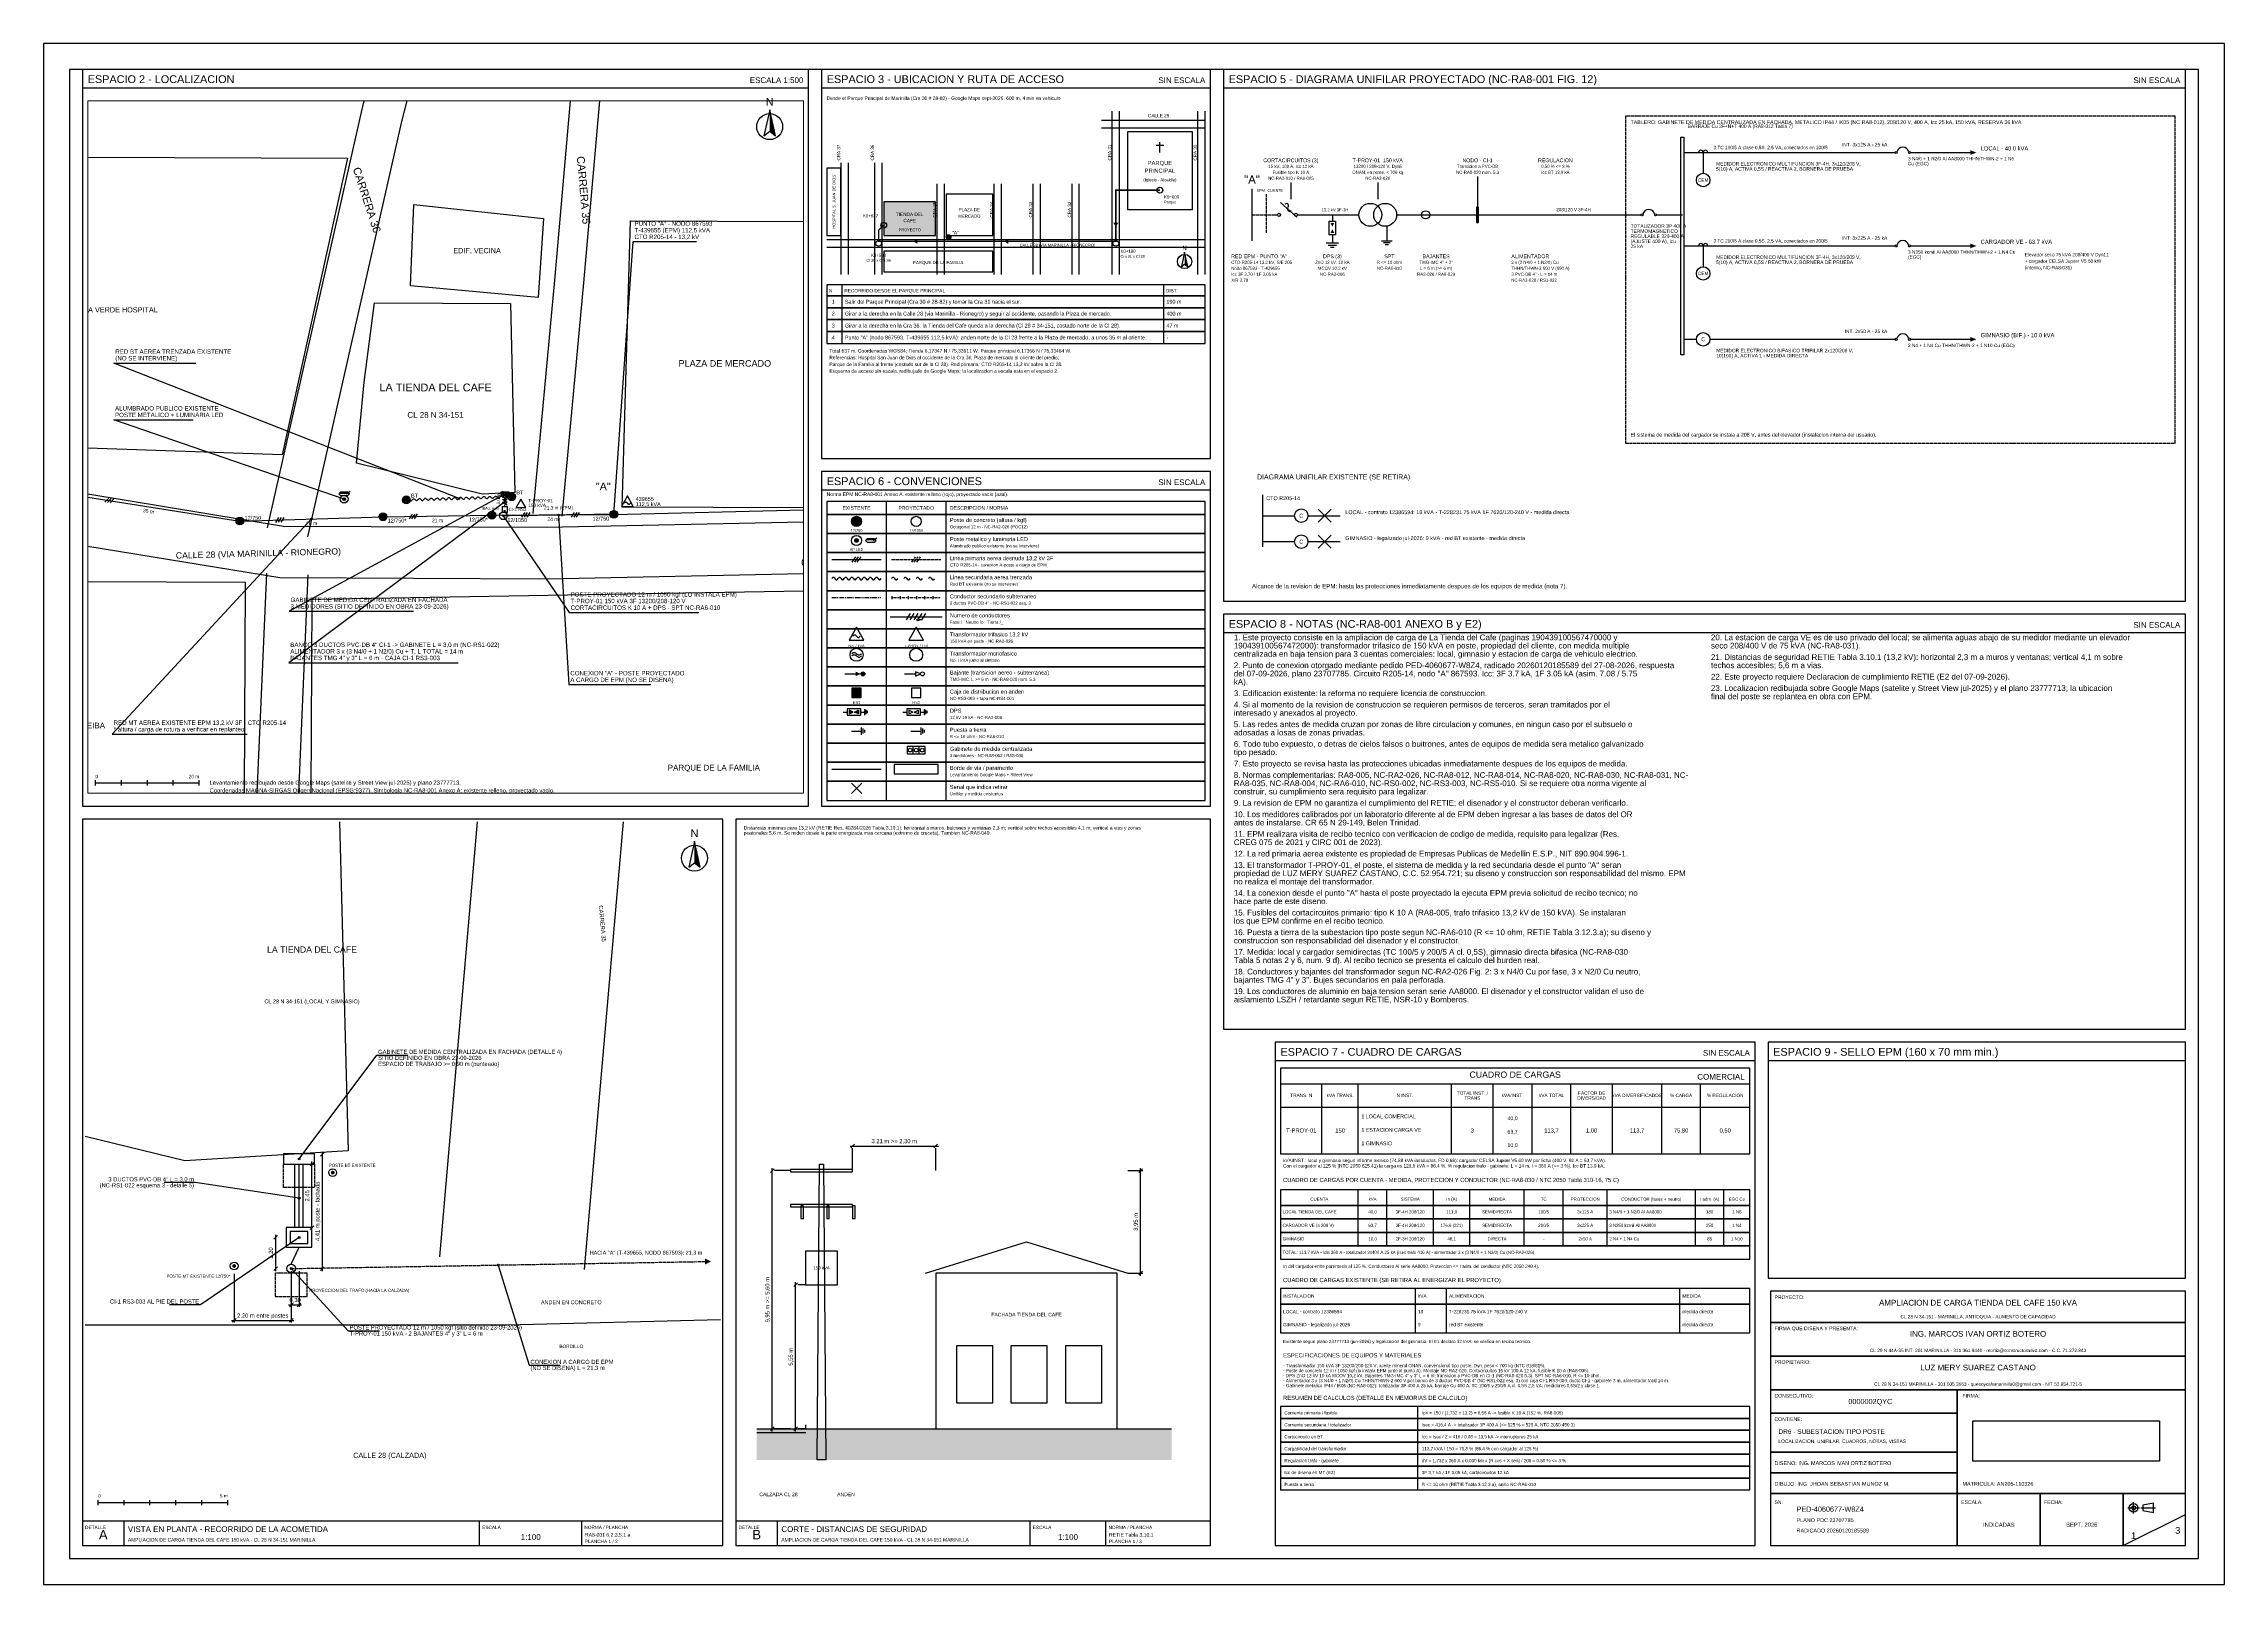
# Paper-space layout 'PLANCHA 1' of a CAD drawing. Header units: metres, sheet in millimetres. Extents: x 0 to 841, y 0 to 594.
# The model-space entities are those that its viewports show. They can reach past a viewport. Long polylines and large blocks are cut down to what shows.
import ezdxf
from ezdxf.enums import TextEntityAlignment as Align

# ---------------------------------------------------------------- set-up
doc = ezdxf.new("R2010")
doc.units = ezdxf.units.M
doc.linetypes.add('DASHED', pattern=[1.524, 1.27, -0.254])
for name, color, linetype in [('AP_EXIST', 1, 'CONTINUOUS'), ('BT_EXIST', 1, 'CONTINUOUS'), ('BT_PROY', 5, 'CONTINUOUS'), ('CAJAS', 5, 'CONTINUOUS'), ('COTAS', 7, 'CONTINUOUS'), ('DET_CONTORNO', 7, 'CONTINUOUS'), ('DET_FINO', 7, 'CONTINUOUS'), ('DET_HATCH', 8, 'CONTINUOUS'), ('DET_OCULTO', 8, 'DASHED'), ('ELEC_TXT', 7, 'CONTINUOUS'), ('MARCO', 7, 'CONTINUOUS'), ('MEDIDA', 5, 'CONTINUOUS'), ('MT_EPM', 5, 'DASHED'), ('MT_EXIST', 1, 'CONTINUOUS'), ('POSTE_EXIST', 1, 'CONTINUOUS'), ('POSTE_PROY', 5, 'CONTINUOUS'), ('RETIRO', 1, 'CONTINUOUS'), ('RUTA', 5, 'CONTINUOUS'), ('TABLAS', 7, 'CONTINUOUS'), ('TEXTO', 7, 'CONTINUOUS'), ('TITULOS', 5, 'CONTINUOUS'), ('TRAFO_EXIST', 1, 'CONTINUOUS'), ('TRAFO_PROY', 5, 'CONTINUOUS'), ('UNI_BT', 5, 'CONTINUOUS'), ('UNI_MT', 1, 'CONTINUOUS'), ('UNIFILAR', 7, 'CONTINUOUS'), ('URB_PARAMENTO', 8, 'CONTINUOUS'), ('URB_TXT', 8, 'CONTINUOUS'), ('URB_VERDE', 3, 'CONTINUOUS'), ('URB_VIAS', 8, 'CONTINUOUS')]:
    doc.layers.add(name, color=color, linetype=linetype)
doc.styles.add('ARIAL', font='arial.ttf')
picture_1 = doc.add_image_def('image1.png', size_in_pixel=(2301, 497))

# ---------------------------------------------------------------- blocks, each defined once
blk = doc.blocks.new('NORTE')
blk.add_hatch(color=0).paths.add_polyline_path([(0, 6.5), (0, -1.8), (2.2, -3.5)])
blk.add_lwpolyline([(0, 6.5), (-2.2, -3.5), (0, -1.8), (2.2, -3.5)], close=True)
blk.add_circle((0, 0), 5)
at = {"style": 'ARIAL'}
blk.add_text('N', height=3, dxfattribs=at).set_placement((0, 7.2), align=Align.BOTTOM_CENTER)
blk = doc.blocks.new('POSTE_EXIST')
h = blk.add_hatch(color=0)
edge = h.paths.add_edge_path()
edge.add_arc((0, 0), 1.5, 0, 360)
blk.add_circle((0, 0), 1.5)
blk = doc.blocks.new('POSTE_PROY')
blk.add_circle((0, 0), 1.5)
blk = doc.blocks.new('POSTE_MET_EXIST')
h = blk.add_hatch(color=0)
edge = h.paths.add_edge_path()
edge.add_arc((0, 0), 0.55, 0, 360)
for radius in [1.5, 0.55]:
    blk.add_circle((0, 0), radius)
blk = doc.blocks.new('LUM_LED_EXIST')
blk.add_hatch(color=0).paths.add_polyline_path([(-2, 0), (-1.3, 0.8), (1.3, 0.8), (2, 0)])
blk.add_line((0.9, 0), (2.3, 1))
blk.add_lwpolyline([(-2, 0), (-1.3, 0.8), (1.3, 0.8), (2, 0), (1.3, -0.8), (-1.3, -0.8)], close=True)
blk = doc.blocks.new('TICK_F')
blk.add_line((-0.6, -0.9), (0.6, 0.9))
blk = doc.blocks.new('TICK_N')
blk.add_line((-0.45, -0.68), (0.6, 0.9))
blk.add_circle((-0.62, -0.93), 0.3)
blk = doc.blocks.new('TICK_T')
for q in [(0.6, 0.9), (-1.6, -0.9)]:
    blk.add_line((-0.6, -0.9), q)
blk = doc.blocks.new('TRAFO3_EXIST')
blk.add_lwpolyline([(-2.3, -1.7), (2.3, -1.7), (0, 2.3)], close=True)
blk.add_lwpolyline([(-1.15, -0.45), (-1.05, -0.33), (-0.96, -0.23), (-0.86, -0.13), (-0.77, -0.06), (-0.67, -0.02), (-0.57, 0), (-0.48, -0.02), (-0.38, -0.06), (-0.29, -0.13), (-0.19, -0.23), (-0.1, -0.33), (0, -0.45), (0.1, -0.57), (0.19, -0.68), (0.29, -0.77), (0.38, -0.84), (0.48, -0.88), (0.57, -0.9), (0.67, -0.88), (0.77, -0.84), (0.86, -0.77), (0.96, -0.68), (1.05, -0.57), (1.15, -0.45)])
blk = doc.blocks.new('TRAFO3_PROY')
blk.add_lwpolyline([(-2.3, -1.7), (2.3, -1.7), (0, 2.3)], close=True)
blk = doc.blocks.new('TRAFO1_EXIST')
for points in [[(-1.5, 0.35), (-1.38, 0.45), (-1.25, 0.55), (-1.12, 0.63), (-1, 0.7), (-0.88, 0.74), (-0.75, 0.75), (-0.62, 0.74), (-0.5, 0.7), (-0.38, 0.63), (-0.25, 0.55), (-0.12, 0.45), (0, 0.35), (0.12, 0.25), (0.25, 0.15), (0.38, 0.07), (0.5, 0), (0.62, -0.04), (0.75, -0.05), (0.88, -0.04), (1, 0), (1.12, 0.07), (1.25, 0.15), (1.38, 0.25), (1.5, 0.35)], [(-1.5, -0.35), (-1.38, -0.25), (-1.25, -0.15), (-1.12, -0.07), (-1, 0), (-0.88, 0.04), (-0.75, 0.05), (-0.62, 0.04), (-0.5, 0), (-0.38, -0.07), (-0.25, -0.15), (-0.12, -0.25), (0, -0.35), (0.12, -0.45), (0.25, -0.55), (0.38, -0.63), (0.5, -0.7), (0.62, -0.74), (0.75, -0.75), (0.88, -0.74), (1, -0.7), (1.12, -0.63), (1.25, -0.55), (1.38, -0.45), (1.5, -0.35)]]:
    blk.add_lwpolyline(points)
blk.add_circle((0, 0), 2)
blk = doc.blocks.new('TRAFO1_PROY')
blk.add_circle((0, 0), 2)
blk = doc.blocks.new('BAJANTE_EXIST')
blk.add_hatch(color=0).paths.add_polyline_path([(3, 0.6), (3, -0.6), (4.4, 0)])
h = blk.add_hatch(color=0)
edge = h.paths.add_edge_path()
edge.add_arc((4.95, 0), 0.55, 0, 360)
blk.add_line((0, 0), (3, 0))
blk.add_circle((4.95, 0), 0.55)
blk = doc.blocks.new('BAJANTE_PROY')
blk.add_line((0, 0), (3, 0))
blk.add_lwpolyline([(3, 0.6), (3, -0.6), (4.4, 0)], close=True)
blk.add_circle((4.95, 0), 0.55)
blk = doc.blocks.new('CAJA_EXIST')
blk.add_hatch(color=0).paths.add_polyline_path([(-1.5, -1.5), (1.5, -1.5), (1.5, 1.5), (-1.5, 1.5)])
blk.add_lwpolyline([(-1.5, -1.5), (1.5, -1.5), (1.5, 1.5), (-1.5, 1.5)], close=True)
blk = doc.blocks.new('CAJA_PROY')
blk.add_lwpolyline([(-1.5, -1.5), (1.5, -1.5), (1.5, 1.5), (-1.5, 1.5)], close=True)
blk = doc.blocks.new('DPS_EXIST')
for points in [[(-1.7, 0.7), (-1.7, -0.7), (-0.25, 0)], [(1.7, 0.7), (1.7, -0.7), (0.25, 0)]]:
    blk.add_hatch(color=0).paths.add_polyline_path(points)
for p, q in [((-4, 0), (-2.5, 0)), ((2.5, 0), (4, 0)), ((4, -1.1), (4, 1.1)), ((4.5, -0.75), (4.5, 0.75)), ((5, -0.4), (5, 0.4))]:
    blk.add_line(p, q)
for points in [[(-2.5, -1.2), (2.5, -1.2), (2.5, 1.2), (-2.5, 1.2)], [(-1.7, 0.7), (-1.7, -0.7), (-0.25, 0)], [(1.7, 0.7), (1.7, -0.7), (0.25, 0)]]:
    blk.add_lwpolyline(points, close=True)
blk = doc.blocks.new('DPS_PROY')
for p, q in [((-4, 0), (-2.5, 0)), ((2.5, 0), (4, 0)), ((4, -1.1), (4, 1.1)), ((4.5, -0.75), (4.5, 0.75)), ((5, -0.4), (5, 0.4))]:
    blk.add_line(p, q)
for points in [[(-2.5, -1.2), (2.5, -1.2), (2.5, 1.2), (-2.5, 1.2)], [(-1.7, 0.7), (-1.7, -0.7), (-0.25, 0)], [(1.7, 0.7), (1.7, -0.7), (0.25, 0)]]:
    blk.add_lwpolyline(points, close=True)
blk = doc.blocks.new('SPT')
for p, q in [((0, 0), (3, 0)), ((3, -1.1), (3, 1.1)), ((3.5, -0.75), (3.5, 0.75)), ((4, -0.4), (4, 0.4))]:
    blk.add_line(p, q)
blk = doc.blocks.new('GABINETE')
for p, q in [((-0.9, -1.1), (-0.9, 1.1)), ((0.9, -1.1), (0.9, 1.1))]:
    blk.add_line(p, q)
blk.add_lwpolyline([(-2.7, -1.1), (2.7, -1.1), (2.7, 1.1), (-2.7, 1.1)], close=True)
for centre in [(-1.8, 0), (0, 0), (1.8, 0)]:
    blk.add_circle(centre, 0.55)
blk = doc.blocks.new('RETIRO')
for p, q in [((-2.5, -2.5), (2.5, 2.5)), ((-2.5, 2.5), (2.5, -2.5))]:
    blk.add_line(p, q)
blk = doc.blocks.new('CORTACIRCUITO')
for p, q in [((0, 0), (1.2, 0)), ((6.2, -0.6), (2, 3.2)), ((6.4, 0), (8.6, 0)), ((8.6, 0), (10, 0))]:
    blk.add_line(p, q)
for centre in [(1.6, 0), (6, 0)]:
    blk.add_circle(centre, 0.4)
for centre, start, end in [((3.55, 2.35), -40, 140), ((4.35, 1.45), 140, 320)]:
    blk.add_arc(centre, 0.55, start, end)
blk = doc.blocks.new('DPS')
for points in [[(-0.6, -2.6), (0.6, -2.6), (0, -3.8)], [(-0.6, -5.8), (0.6, -5.8), (0, -4.6)]]:
    blk.add_hatch(color=0).paths.add_polyline_path(points)
for p, q in [((0, 0), (0, -2)), ((0, -6.4), (0, -9)), ((-2, -9), (2, -9)), ((-1.3, -9.7), (1.3, -9.7)), ((-0.6, -10.4), (0.6, -10.4))]:
    blk.add_line(p, q)
blk.add_lwpolyline([(-1, -2), (1, -2), (1, -6.4), (-1, -6.4)], close=True)
blk = doc.blocks.new('TRAFO_UNI')
for centre in [(-2.2, 0), (2.2, 0)]:
    blk.add_circle(centre, 3.4)
blk = doc.blocks.new('TIERRA')
for p, q in [((0, 0), (0, -2)), ((-2, -2), (2, -2)), ((-1.3, -2.7), (1.3, -2.7)), ((-0.6, -3.4), (0.6, -3.4))]:
    blk.add_line(p, q)
blk = doc.blocks.new('BAJ_UNI')
blk.add_circle((0, 0), 1.2)
blk = doc.blocks.new('NODO')
blk.add_hatch(color=0).paths.add_polyline_path([(-0.3, -2.5), (0.3, -2.5), (0.3, 2.5), (-0.3, 2.5)])
blk.add_lwpolyline([(-0.3, -2.5), (0.3, -2.5), (0.3, 2.5), (-0.3, 2.5)], close=True)
blk = doc.blocks.new('INTERRUPTOR')
for p, q in [((0, 0), (2, 0)), ((8, 0), (10, 0))]:
    blk.add_line(p, q)
for centre in [(2.4, 0), (7.6, 0)]:
    blk.add_circle(centre, 0.4)
blk.add_arc((5, -0.2), 2.3, 15, 165)
blk = doc.blocks.new('TC')
blk.add_line((-3, 0), (3, 0))
for centre in [(-0.9, 0), (0.9, 0)]:
    blk.add_arc(centre, 0.9, 0, 180)
blk = doc.blocks.new('CEM')
blk.add_circle((0, 0), 2.6)
at = {"style": 'ARIAL'}
blk.add_text('CEM', height=1.3, dxfattribs=at).set_placement((0, 0), align=Align.MIDDLE_CENTER)
blk = doc.blocks.new('CARGA')
blk.add_hatch(color=0).paths.add_polyline_path([(3, 0.9), (5.4, 0), (3, -0.9)])
blk.add_line((0, 0), (3, 0))
blk = doc.blocks.new('MED_C')
blk.add_circle((0, 0), 2.6)
at = {"style": 'ARIAL'}
blk.add_text('C', height=1.5, dxfattribs=at).set_placement((0, 0), align=Align.MIDDLE_CENTER)
blk = doc.blocks.new('PROYECCION3')
for p, q in [((-3.2, 0), (3.2, 0)), ((0, -3.2), (0, 3.2)), ((4, 0), (12, 0))]:
    blk.add_line(p, q)
blk.add_lwpolyline([(5, -1.4), (11, -2.6), (11, 2.6), (5, 1.4)], close=True)
for radius in [2.4, 1.1]:
    blk.add_circle((0, 0), radius)

msp = doc.modelspace()

# ---------------------------------------------------------------- linework, layer by layer
at = {"layer": 'BT_EXIST'}
for points in [[(4741246.35, 2240694.77), (4741246.46, 2240694.89), (4741246.57, 2240694.96), (4741246.69, 2240694.97), (4741246.8, 2240694.9), (4741246.92, 2240694.78), (4741247.03, 2240694.67), (4741247.15, 2240694.6), (4741247.26, 2240694.6), (4741247.37, 2240694.68), (4741247.48, 2240694.8)], [(4741247.48, 2240694.8), (4741247.59, 2240694.92), (4741247.7, 2240695), (4741247.81, 2240695), (4741247.93, 2240694.93), (4741248.05, 2240694.82), (4741248.16, 2240694.7), (4741248.28, 2240694.64), (4741248.39, 2240694.64), (4741248.5, 2240694.71), (4741248.61, 2240694.84)], [(4741248.61, 2240694.84), (4741248.72, 2240694.96), (4741248.83, 2240695.03), (4741248.94, 2240695.04), (4741249.06, 2240694.97), (4741249.17, 2240694.85), (4741249.29, 2240694.74), (4741249.41, 2240694.67), (4741249.52, 2240694.67), (4741249.63, 2240694.75), (4741249.74, 2240694.87)], [(4741249.74, 2240694.87), (4741249.85, 2240694.99), (4741249.96, 2240695.07), (4741250.07, 2240695.07), (4741250.19, 2240695), (4741250.3, 2240694.89), (4741250.42, 2240694.77), (4741250.53, 2240694.7), (4741250.65, 2240694.71), (4741250.76, 2240694.78), (4741250.87, 2240694.9)], [(4741250.87, 2240694.9), (4741250.98, 2240695.02), (4741251.09, 2240695.1), (4741251.2, 2240695.1), (4741251.31, 2240695.03), (4741251.43, 2240694.92), (4741251.55, 2240694.81), (4741251.66, 2240694.74), (4741251.77, 2240694.74), (4741251.88, 2240694.82), (4741251.99, 2240694.94)], [(4741251.99, 2240694.94), (4741252.1, 2240695.06), (4741252.21, 2240695.13), (4741252.33, 2240695.14), (4741252.44, 2240695.07), (4741252.56, 2240694.95), (4741252.67, 2240694.84), (4741252.79, 2240694.77), (4741252.9, 2240694.77), (4741253.01, 2240694.85), (4741253.12, 2240694.97)], [(4741253.12, 2240694.97), (4741253.23, 2240695.09), (4741253.34, 2240695.17), (4741253.46, 2240695.17), (4741253.57, 2240695.1), (4741253.69, 2240694.99), (4741253.8, 2240694.87), (4741253.92, 2240694.8), (4741254.03, 2240694.81), (4741254.14, 2240694.88), (4741254.25, 2240695)], [(4741254.25, 2240695), (4741254.36, 2240695.12), (4741254.47, 2240695.2), (4741254.58, 2240695.2), (4741254.7, 2240695.13), (4741254.81, 2240695.02), (4741254.93, 2240694.91), (4741255.05, 2240694.84), (4741255.16, 2240694.84), (4741255.27, 2240694.92), (4741255.38, 2240695.04)], [(4741255.38, 2240695.04), (4741255.49, 2240695.16), (4741255.6, 2240695.23), (4741255.71, 2240695.24), (4741255.83, 2240695.17), (4741255.94, 2240695.05), (4741256.06, 2240694.94), (4741256.17, 2240694.87), (4741256.29, 2240694.87), (4741256.4, 2240694.95), (4741256.51, 2240695.07)], [(4741256.51, 2240695.07), (4741256.62, 2240695.19), (4741256.73, 2240695.27), (4741256.84, 2240695.27), (4741256.95, 2240695.2), (4741257.07, 2240695.09), (4741257.19, 2240694.97), (4741257.3, 2240694.9), (4741257.41, 2240694.91), (4741257.53, 2240694.98), (4741257.63, 2240695.1)], [(4741257.63, 2240695.1), (4741257.74, 2240695.23), (4741257.85, 2240695.3), (4741257.97, 2240695.3), (4741258.08, 2240695.24), (4741258.2, 2240695.12), (4741258.31, 2240695.01), (4741258.43, 2240694.94), (4741258.54, 2240694.94), (4741258.65, 2240695.02), (4741258.76, 2240695.14)], [(4741258.76, 2240695.14), (4741258.87, 2240695.26), (4741258.98, 2240695.34), (4741259.1, 2240695.34), (4741259.21, 2240695.27), (4741259.33, 2240695.16), (4741259.44, 2240695.04), (4741259.56, 2240694.97), (4741259.67, 2240694.98), (4741259.78, 2240695.05), (4741259.89, 2240695.17)], [(4741259.89, 2240695.17), (4741260, 2240695.29), (4741260.11, 2240695.37), (4741260.22, 2240695.37), (4741260.34, 2240695.3), (4741260.45, 2240695.19), (4741260.57, 2240695.07), (4741260.69, 2240695.01), (4741260.8, 2240695.01), (4741260.91, 2240695.08), (4741261.02, 2240695.21)], [(4741261.02, 2240695.21), (4741261.13, 2240695.33), (4741261.24, 2240695.4), (4741261.35, 2240695.41), (4741261.47, 2240695.34), (4741261.58, 2240695.22), (4741261.7, 2240695.11), (4741261.81, 2240695.04), (4741261.93, 2240695.04), (4741262.04, 2240695.12), (4741262.15, 2240695.24)], [(4741262.15, 2240695.24), (4741262.26, 2240695.36), (4741262.37, 2240695.44), (4741262.48, 2240695.44), (4741262.59, 2240695.37), (4741262.71, 2240695.26), (4741262.83, 2240695.14), (4741262.94, 2240695.07), (4741263.05, 2240695.08), (4741263.17, 2240695.15), (4741263.27, 2240695.27)], [(4741263.27, 2240695.27), (4741263.38, 2240695.39), (4741263.49, 2240695.47), (4741263.61, 2240695.47), (4741263.72, 2240695.4), (4741263.84, 2240695.29), (4741263.95, 2240695.18), (4741264.07, 2240695.11), (4741264.18, 2240695.11), (4741264.29, 2240695.19), (4741264.4, 2240695.31)], [(4741264.4, 2240695.31), (4741264.51, 2240695.43), (4741264.62, 2240695.5), (4741264.74, 2240695.51), (4741264.85, 2240695.44), (4741264.97, 2240695.32), (4741265.08, 2240695.21), (4741265.2, 2240695.14), (4741265.31, 2240695.14), (4741265.42, 2240695.22), (4741265.53, 2240695.34)], [(4741265.53, 2240695.34), (4741265.64, 2240695.46), (4741265.75, 2240695.54), (4741265.86, 2240695.54), (4741265.98, 2240695.47), (4741266.09, 2240695.36), (4741266.21, 2240695.24), (4741266.33, 2240695.17), (4741266.44, 2240695.18), (4741266.55, 2240695.25), (4741266.66, 2240695.37)]]:
    msp.add_lwpolyline(points, dxfattribs=at)
at = {"layer": 'BT_PROY'}
for p, q in [((4741265.62, 2240693.44), (4741265.07, 2240693.44)), ((4741265.63, 2240694.71), (4741265.08, 2240694.71)), ((4741265.63, 2240694.07), (4741265.08, 2240694.08)), ((4741265.35, 2240694.49), (4741265.35, 2240694.62)), ((4741265.35, 2240694.19), (4741265.35, 2240694.41)), ((4741265.35, 2240694.03), (4741265.35, 2240694.12)), ((4741265.35, 2240693.85), (4741265.35, 2240693.98)), ((4741265.35, 2240693.55), (4741265.35, 2240693.78)), ((4741265.35, 2240693.39), (4741265.35, 2240693.48)), ((4741265.36, 2240695.13), (4741265.36, 2240695.25)), ((4741265.36, 2240694.83), (4741265.36, 2240695.05)), ((4741265.36, 2240694.67), (4741265.36, 2240694.76))]:
    msp.add_line(p, q, dxfattribs=at)
at = {"layer": 'COTAS'}
for p, q in [((4741286.36, 2240691.97), (4741290.08, 2240744.55)), ((4741290.08, 2240744.55), (4741302.32, 2240744.55)), ((4741256.51, 2240695.02), (4741189.97, 2240721.14)), ((4741189.97, 2240721.14), (4741205.78, 2240721.14)), ((4741234.35, 2240694.92), (4741189.92, 2240710.22)), ((4741189.92, 2240710.22), (4741205.22, 2240710.22)), ((4741265.35, 2240694.4), (4741223.71, 2240663.37)), ((4741265.36, 2240695.9), (4741223.76, 2240673.31)), ((4741228.05, 2240691.1), (4741189.65, 2240649.62)), ((4741265.04, 2240691.71), (4741277.76, 2240673.07)), ((4741275.7, 2240691.84), (4741277.7, 2240659.16)), ((4741223.76, 2240673.31), (4741247.73, 2240673.31)), ((4741277.76, 2240673.07), (4741302.75, 2240673.07)), ((4741223.71, 2240663.37), (4741256.35, 2240663.37)), ((4741277.7, 2240659.16), (4741293.51, 2240659.16)), ((4741189.65, 2240649.62), (4741215.66, 2240649.62))]:
    msp.add_line(p, q, dxfattribs=at)
for centre in [(4741234.35, 2240694.92), (4741256.51, 2240695.02), (4741265.35, 2240694.4), (4741265.36, 2240695.9), (4741228.05, 2240691.1), (4741265.04, 2240691.71), (4741275.7, 2240691.84), (4741286.36, 2240691.97)]:
    msp.add_circle(centre, 0.15, dxfattribs=at)
at = {"layer": 'MT_EPM'}
msp.add_lwpolyline([(4741286.36, 2240691.97), (4741265.04, 2240691.71)], dxfattribs=at)
at = {"layer": 'MT_EXIST'}
msp.add_lwpolyline([(4740999.18, 2240722.63), (4741135.22, 2240703.86), (4741179.31, 2240696.19), (4741214.25, 2240690.69), (4741241.84, 2240691.51), (4741262.84, 2240691.81), (4741286.36, 2240691.97), (4741381.06, 2240694.23)], dxfattribs=at)
at = {"layer": 'URB_PARAMENTO'}
for points in [[(4741247.8, 2240751.68), (4741272.81, 2240749.03), (4741271.76, 2240733.77), (4741247.14, 2240736.03)], [(4741289.56, 2240748.56), (4741326.6, 2240748.4), (4741326.35, 2240693.21), (4741287.94, 2240693.38)], [(4741240.23, 2240732.73), (4741266.44, 2240732.62), (4741267.26, 2240696.21), (4741260.96, 2240695.85), (4741236.75, 2240701.82), (4741238.2, 2240717.47)]]:
    msp.add_lwpolyline(points, close=True, dxfattribs=at)
at = {"layer": 'URB_VERDE'}
for points in [[(4741168.83, 2240760.9), (4741235.01, 2240760.61), (4741222.38, 2240703.48), (4741150.83, 2240705.93)], [(4741150.71, 2240679.21), (4741215.28, 2240678.92), (4741215.04, 2240624.41), (4741141.33, 2240624.73)], [(4741228.18, 2240675.66), (4741380.99, 2240678.2), (4741380.75, 2240623.68), (4741227.95, 2240624.35)]]:
    msp.add_lwpolyline(points, close=True, dxfattribs=at)
at = {"layer": 'URB_VIAS'}
for points in [[(4741258.42, 2240854.92), (4741248.56, 2240812.25), (4741237.6, 2240769.51), (4741219.49, 2240689.38)], [(4741266.22, 2240853.14), (4741256.33, 2240810.38), (4741245.39, 2240767.69), (4741227.29, 2240687.64)], [(4741279.04, 2240784.07), (4741274.9, 2240737.12), (4741270.76, 2240692.13)], [(4741284.62, 2240783.58), (4741280.47, 2240736.62), (4741276.34, 2240691.62)], [(4740983.61, 2240730.31), (4741018.86, 2240726.38), (4741086.18, 2240712.69), (4741137.11, 2240702.87), (4741182.74, 2240696.27), (4741222.67, 2240689.73), (4741273.35, 2240689.52), (4741380.93, 2240691.71)], [(4740982.49, 2240720.44), (4741017.15, 2240716.59), (4741084.22, 2240702.95), (4741135.43, 2240693.08), (4741181.21, 2240686.46), (4741221.92, 2240679.82), (4741273.47, 2240679.58), (4741381.13, 2240681.78)], [(4741219.36, 2240680.66), (4741216.96, 2240624.54), (4741215.11, 2240570.54)], [(4741227.35, 2240680.32), (4741224.95, 2240624.23), (4741223.1, 2240570.27)]]:
    msp.add_lwpolyline(points, dxfattribs=at)

# ---------------------------------------------------------------- block references
at = {"layer": 'AP_EXIST', "xscale": 0.5, "yscale": 0.5}
for name, p in [('LUM_LED_EXIST', (4741234.35, 2240695.92)), ('POSTE_MET_EXIST', (4741234.35, 2240694.92))]:
    msp.add_blockref(name, p, dxfattribs=at)
at = {"layer": 'BT_PROY', "xscale": 0.05, "yscale": 0.25, "rotation": 75.62232018378074}
msp.add_blockref('BAJANTE_PROY', (4741265.23, 2240692.43), dxfattribs=at)
at = {"layer": 'CAJAS', "xscale": 0.35, "yscale": 0.35}
msp.add_blockref('CAJA_PROY', (4741265.35, 2240692.9), dxfattribs=at)
at = {"layer": 'ELEC_TXT', "xscale": 0.5, "yscale": 0.5}
for name, p, rotation in [('TICK_F', (4741188.6, 2240694.72), -8.940891071095768), ('TICK_F', (4741189.09, 2240694.65), -8.940891071095768), ('TICK_F', (4741189.59, 2240694.57), -8.940891071095768), ('TICK_F', (4741265.35, 2240694.56), 89.74834176596792), ('TICK_F', (4741265.35, 2240694.06), 89.74834176596792), ('TICK_T', (4741265.36, 2240696.06), 89.74834176596792), ('TICK_N', (4741265.36, 2240695.56), 89.74834176596792), ('TICK_F', (4741265.36, 2240695.06), 89.74834176596792), ('TICK_F', (4741221.48, 2240690.9), 1.705987227663858), ('TICK_F', (4741221.98, 2240690.92), 1.705987227663858), ('TICK_F', (4741222.48, 2240690.93), 1.705987227663858), ('TICK_F', (4741247.22, 2240691.59), 0.8323264285694111), ('TICK_F', (4741247.72, 2240691.59), 0.8323264285694111), ('TICK_F', (4741248.22, 2240691.6), 0.8323264285694111), ('TICK_F', (4741268.93, 2240691.86), 0.38982275849708736), ('TICK_F', (4741269.43, 2240691.86), 0.38982275849708736), ('TICK_F', (4741269.93, 2240691.86), 0.38982275849708736), ('TICK_F', (4741278.4, 2240691.87), -179.2769590881484), ('TICK_F', (4741278.9, 2240691.88), -179.2769590881484), ('TICK_F', (4741279.4, 2240691.89), -179.2769590881484)]:
    msp.add_blockref(name, p, dxfattribs=dict(at, rotation=rotation))
at = {"layer": 'MEDIDA', "xscale": 0.3, "yscale": 0.3}
msp.add_blockref('GABINETE', (4741265.36, 2240695.9), dxfattribs=at)
at = {"layer": 'POSTE_EXIST', "xscale": 0.5, "yscale": 0.5}
for p in [(4741246.35, 2240694.77), (4741266.66, 2240695.37), (4741214.25, 2240690.69), (4741241.84, 2240691.51), (4741262.84, 2240691.81), (4741286.36, 2240691.97)]:
    msp.add_blockref('POSTE_EXIST', p, dxfattribs=at)
at = {"layer": 'POSTE_PROY', "xscale": 0.5, "yscale": 0.5}
msp.add_blockref('POSTE_PROY', (4741265.04, 2240691.71), dxfattribs=at)
at = {"layer": 'TRAFO_EXIST', "xscale": 0.5, "yscale": 0.5}
msp.add_blockref('TRAFO3_EXIST', (4741288.96, 2240694.37), dxfattribs=at)
at = {"layer": 'TRAFO_PROY', "xscale": 0.4, "yscale": 0.4}
msp.add_blockref('TRAFO3_PROY', (4741268.44, 2240694.01), dxfattribs=at)

# ---------------------------------------------------------------- texts
at = {"layer": 'ELEC_TXT', "style": 'ARIAL'}
for s, p in [('PUNTO "A" - NODO 867593', (4741290.33, 2240747.35)), ('T-439655 (EPM) 112,5 kVA', (4741290.33, 2240746.07)), ('CTO R205-14 - 13,2 kV', (4741290.33, 2240744.8)), ('RED BT AEREA TRENZADA EXISTENTE', (4741190.22, 2240722.67)), ('(NO SE INTERVIENE)', (4741190.22, 2240721.39)), ('ALUMBRADO PUBLICO EXISTENTE', (4741190.17, 2240711.74)), ('POSTE METALICO + LUMINARIA LED', (4741190.17, 2240710.47)), ('POSTE PROYECTADO 12 m / 1050 kgf (LO INSTALA EPM)', (4741278.01, 2240675.87)), ('3 MEDIDORES (SITIO DEFINIDO EN OBRA 23-09-2026)', (4741224.01, 2240673.56)), ('GABINETE DE MEDIDA CENTRALIZADA EN FACHADA', (4741224.01, 2240674.83)), ('T-PROY-01 150 kVA 3F 13200/208-120 V', (4741278.01, 2240674.6)), ('CORTACIRCUITOS K 10 A + DPS - SPT NC-RA6-010', (4741278.01, 2240673.32)), ('ALIMENTADOR 3 x (3 N4/0 + 1 N2/0) Cu + T, L TOTAL = 14 m', (4741223.96, 2240664.9)), ('BANCO 3 DUCTOS PVC-DB 4" CI-1 -> GABINETE L = 3,0 m (NC-RS1-022)', (4741223.96, 2240666.17)), ('BAJANTES TMG 4" y 3" L = 6 m - CAJA CI-1 RS3-003', (4741223.96, 2240663.62)), ('A CARGO DE EPM (NO SE DISENA)', (4741277.95, 2240659.41)), ('CONEXION "A" - POSTE PROYECTADO', (4741277.95, 2240660.69)), ('RED MT AEREA EXISTENTE EPM 13,2 kV 3F - CTO R205-14', (4741189.9, 2240651.14)), ('* altura / carga de rotura a verificar en replanteo', (4741189.9, 2240649.87))]:
    msp.add_text(s, height=0.85, dxfattribs=at).set_placement(p, align=Align.BOTTOM_LEFT)
for s, height, p in [('"A"', 1.5, (4741285.76, 2240696.17)), ('BAJ. 6 m', 0.55, (4741264.14, 2240692.71))]:
    msp.add_text(s, height=height, dxfattribs=at).set_placement(p, align=Align.BOTTOM_RIGHT)
for s, height, p in [('BT', 0.75, (4741247.25, 2240695.22)), ('CI-1 RS3', 0.6, (4741266.05, 2240692.65)), ('BT', 0.75, (4741267.56, 2240695.82)), ('T-PROY-01', 0.65, (4741269.84, 2240694.31)), ('150 kVA', 0.65, (4741269.84, 2240693.41)), ('439655', 0.75, (4741290.56, 2240694.57)), ('112,5 kVA', 0.75, (4741290.56, 2240693.57)), ('12/750', 0.75, (4741215.15, 2240690.94)), ('12/750*', 0.75, (4741242.74, 2240690.41)), ('12/1050', 0.75, (4741265.84, 2240690.51))]:
    msp.add_text(s, height=height, dxfattribs=at).set_placement(p)
msp.add_text('3,0 m', height=0.6, rotation=90, dxfattribs=at).set_placement((4741264.55, 2240693.9), align=Align.BOTTOM_LEFT)
msp.add_text('21,3 m (EPM)', height=0.65, rotation=0.723, dxfattribs=at).set_placement((4741275.7, 2240692.74), align=Align.BOTTOM_CENTER)
for s, rotation, p in [('35 m', -8.9409, (4741196.7, 2240692.94)), ('28 m', 1.706, (4741228.06, 2240690.6)), ('21 m', 0.8323, (4741252.35, 2240691.16)), ('24 m', 0.3898, (4741274.6, 2240691.39))]:
    msp.add_text(s, height=0.7, rotation=rotation, dxfattribs=at).set_placement(p, align=Align.TOP_CENTER)
for s, p in [('12/750*', (4741262.04, 2240690.61)), ('12/750', (4741285.46, 2240690.77))]:
    msp.add_text(s, height=0.75, dxfattribs=at).set_placement(p, align=Align.RIGHT)
at = {"layer": 'URB_TXT', "style": 'ARIAL'}
for s, height, rotation, p in [('CARRERA 35', 1.5, -85, (4741280.52, 2240754.47)), ('CARRERA 36', 1.5, -72, (4741238.74, 2240752.58)), ('CALLE 28 (VIA MARINILLA - RIONEGRO)', 1.2, 1.5, (4741217.81, 2240684.46))]:
    msp.add_text(s, height=height, rotation=rotation, dxfattribs=at).set_placement(p, align=Align.MIDDLE_CENTER)
for s, height, p in [('EDIF. VECINA', 1, (4741259.98, 2240742.82)), ('ZONA VERDE HOSPITAL', 1, (4741190.22, 2240731.41)), ('PLAZA DE MERCADO', 1.25, (4741307.76, 2240721.08)), ('LA TIENDA DEL CAFE', 1.5, (4741251.98, 2240716.44)), ('CL 28 N 34-151', 1.1, (4741251.96, 2240711.15)), ('CALLE 28', 1.5, (4741327.21, 2240682.71)), ('JARDIN LA CEIBA', 1.1, (4741181.8, 2240651.28)), ('PARQUE DE LA FAMILIA', 1.1, (4741305.63, 2240643.15))]:
    msp.add_text(s, height=height, dxfattribs=at).set_placement(p, align=Align.MIDDLE_CENTER)

psp = doc.layouts.new('PLANCHA 1')

# ---------------------------------------------------------------- hatches: boundary and pattern name
for color, points in [(151, [(324, 520), (344, 520), (344, 533), (324, 533)]), (5, [(413.5, 523.4), (414.5, 525), (412.5, 525)]), (5, [(335.4, 517.8), (337, 516.8), (337, 518.8)]), (5, [(370.4, 517.8), (372, 516.8), (372, 518.8)]), (1, [(112.25, 158.75), (112.15, 159.12), (111.88, 159.4), (111.5, 159.5), (111.13, 159.4), (110.85, 159.12), (110.75, 158.75), (110.85, 158.38), (111.12, 158.1), (111.5, 158), (111.87, 158.1), (112.15, 158.37)]), (1, [(74.25, 122.75), (74.15, 123.12), (73.88, 123.4), (73.5, 123.5), (73.13, 123.4), (72.85, 123.12), (72.75, 122.75), (72.85, 122.38), (73.12, 122.1), (73.5, 122), (73.87, 122.1), (74.15, 122.37)]), (5, [(257.4, 124.48), (255, 125.68), (255, 123.28)])]:
    psp.add_hatch(color=color).paths.add_polyline_path(points)
at = {"layer": 'DET_HATCH'}
h = psp.add_hatch(dxfattribs=at)
h.set_pattern_fill('EARTH', scale=0.3)
h.paths.add_polyline_path([(275, 60), (435, 60), (435, 48), (275, 48)])

# ---------------------------------------------------------------- linework, layer by layer
at = {"layer": 'BT_EXIST'}
for p, q in [((304, 380.42), (305.58, 380.42)), ((305.96, 380.42), (306.28, 380.42)), ((306.66, 380.42), (306.98, 380.42)), ((307.17, 380.42), (308.75, 380.42)), ((309.13, 380.42), (309.45, 380.42)), ((309.83, 380.42), (310.14, 380.42)), ((310.33, 380.42), (311.92, 380.42)), ((312.3, 380.42), (312.61, 380.42)), ((312.99, 380.42), (313.31, 380.42)), ((313.5, 380.42), (315.08, 380.42)), ((315.46, 380.42), (315.78, 380.42)), ((316.16, 380.42), (316.48, 380.42)), ((316.67, 380.42), (318.25, 380.42)), ((318.63, 380.42), (318.95, 380.42)), ((319.33, 380.42), (319.64, 380.42)), ((319.83, 380.42), (321.42, 380.42)), ((321.8, 380.42), (322.11, 380.42)), ((322.49, 380.42), (322.81, 380.42))]:
    psp.add_line(p, q, dxfattribs=at)
for points in [[(304, 387.77), (304.24, 388.1), (304.48, 388.3), (304.71, 388.3), (304.95, 388.1), (305.19, 387.77), (305.43, 387.45), (305.66, 387.25), (305.9, 387.25), (306.14, 387.45), (306.38, 387.77)], [(306.38, 387.77), (306.61, 388.1), (306.85, 388.3), (307.09, 388.3), (307.32, 388.1), (307.56, 387.77), (307.8, 387.45), (308.04, 387.25), (308.27, 387.25), (308.51, 387.45), (308.75, 387.77)], [(308.75, 387.77), (308.99, 388.1), (309.23, 388.3), (309.46, 388.3), (309.7, 388.1), (309.94, 387.77), (310.18, 387.45), (310.41, 387.25), (310.65, 387.25), (310.89, 387.45), (311.12, 387.77)], [(311.12, 387.77), (311.36, 388.1), (311.6, 388.3), (311.84, 388.3), (312.07, 388.1), (312.31, 387.77), (312.55, 387.45), (312.79, 387.25), (313.02, 387.25), (313.26, 387.45), (313.5, 387.77)], [(313.5, 387.77), (313.74, 388.1), (313.98, 388.3), (314.21, 388.3), (314.45, 388.1), (314.69, 387.77), (314.93, 387.45), (315.16, 387.25), (315.4, 387.25), (315.64, 387.45), (315.88, 387.77)], [(315.88, 387.77), (316.11, 388.1), (316.35, 388.3), (316.59, 388.3), (316.82, 388.1), (317.06, 387.77), (317.3, 387.45), (317.54, 387.25), (317.77, 387.25), (318.01, 387.45), (318.25, 387.77)], [(318.25, 387.77), (318.49, 388.1), (318.73, 388.3), (318.96, 388.3), (319.2, 388.1), (319.44, 387.77), (319.68, 387.45), (319.91, 387.25), (320.15, 387.25), (320.39, 387.45), (320.62, 387.77)], [(320.62, 387.77), (320.86, 388.1), (321.1, 388.3), (321.34, 388.3), (321.57, 388.1), (321.81, 387.77), (322.05, 387.45), (322.29, 387.25), (322.52, 387.25), (322.76, 387.45), (323, 387.77)]]:
    psp.add_lwpolyline(points, dxfattribs=at)
at = {"layer": 'BT_PROY'}
for p, q in [((327, 380.42), (327.44, 380.42)), ((327.22, 379.87), (327.22, 380.97)), ((327.79, 380.42), (328.9, 380.42)), ((329.28, 380.42), (329.91, 380.42)), ((330.17, 380.42), (330.61, 380.42)), ((330.39, 379.87), (330.39, 380.97)), ((330.96, 380.42), (332.07, 380.42)), ((332.45, 380.42), (333.08, 380.42)), ((333.33, 380.42), (333.78, 380.42)), ((333.56, 379.87), (333.56, 380.97)), ((334.12, 380.42), (335.23, 380.42)), ((335.61, 380.42), (336.25, 380.42)), ((336.5, 380.42), (336.94, 380.42)), ((336.72, 379.87), (336.72, 380.97)), ((337.29, 380.42), (338.4, 380.42)), ((338.78, 380.42), (339.41, 380.42)), ((339.67, 380.42), (340.11, 380.42)), ((339.89, 379.87), (339.89, 380.97)), ((340.46, 380.42), (341.57, 380.42)), ((341.95, 380.42), (342.58, 380.42)), ((342.83, 380.42), (343.28, 380.42)), ((343.06, 379.87), (343.06, 380.97)), ((343.62, 380.42), (344.73, 380.42)), ((345.11, 380.42), (345.75, 380.42)), ((326.5, 373.07), (346.5, 373.07)), ((96.9, 137.55), (96.9, 162)), ((98.5, 137.55), (98.5, 162)), ((100.1, 137.55), (100.1, 162)), ((95.5, 123.4), (98.5, 129.95))]:
    psp.add_line(p, q, dxfattribs=at)
for points in [[(327, 387.77), (327.24, 388.1), (327.48, 388.3), (327.71, 388.3), (327.95, 388.1), (328.19, 387.77), (328.43, 387.45), (328.66, 387.25), (328.9, 387.25), (329.14, 387.45), (329.38, 387.77)], [(331.75, 387.77), (331.99, 388.1), (332.23, 388.3), (332.46, 388.3), (332.7, 388.1), (332.94, 387.77), (333.18, 387.45), (333.41, 387.25), (333.65, 387.25), (333.89, 387.45), (334.12, 387.77)], [(336.5, 387.77), (336.74, 388.1), (336.98, 388.3), (337.21, 388.3), (337.45, 388.1), (337.69, 387.77), (337.93, 387.45), (338.16, 387.25), (338.4, 387.25), (338.64, 387.45), (338.88, 387.77)], [(341.25, 387.77), (341.49, 388.1), (341.73, 388.3), (341.96, 388.3), (342.2, 388.1), (342.44, 387.77), (342.68, 387.45), (342.91, 387.25), (343.15, 387.25), (343.39, 387.45), (343.62, 387.77)]]:
    psp.add_lwpolyline(points, dxfattribs=at)
at = {"layer": 'COTAS'}
for p, q in [((481, 540.5), (481, 534)), ((514.5, 540.5), (514.5, 534)), ((553, 542.8), (553, 531)), ((20, 308), (20, 310)), ((20, 309), (60, 309)), ((30, 308), (30, 310)), ((40, 308), (40, 310)), ((50, 308), (50, 310)), ((60, 308), (60, 310)), ((98.5, 164), (128.5, 204)), ((128.5, 204), (140.5, 204)), ((311, 169), (345.06, 169)), ((311.3, 168.3), (312.7, 169.7)), ((312, 159.5), (312, 168.2)), ((343.37, 168.3), (344.76, 169.7)), ((344.06, 159.5), (344.06, 168.2)), ((102.8, 161.3), (104.2, 162.7)), ((103.5, 136.55), (103.5, 163)), ((106.8, 165.11), (108.2, 166.51)), ((107.5, 120.75), (107.5, 166.81)), ((280.3, 158.8), (281.7, 160.2)), ((281, 59), (281, 160.5)), ((422.37, 158.8), (423.76, 160.2)), ((423.06, 119), (423.06, 160.5)), ((58.5, 154.88), (46.5, 154.88)), ((98.5, 148.88), (58.5, 154.88)), ((288, 159.5), (281.8, 159.5)), ((418.06, 159.5), (423.87, 159.5)), ((89.5, 120.75), (89.5, 134.75)), ((102.8, 136.85), (104.2, 138.25)), ((98.5, 133.75), (60.5, 107.75)), ((88.8, 133.05), (90.2, 134.45)), ((73.5, 119.75), (73.5, 100.95)), ((88.8, 121.05), (90.2, 122.45)), ((95.5, 121.75), (117.5, 97.75)), ((95.5, 120.75), (95.5, 106.95)), ((95.5, 119.75), (95.5, 100.95)), ((98.5, 120.75), (98.5, 106.95)), ((106.8, 121.05), (108.2, 122.45)), ((175.25, 123.12), (187.25, 84.48)), ((418.06, 120), (423.87, 120)), ((422.37, 119.3), (423.76, 120.7)), ((289.3, 114.8), (290.7, 116.2)), ((290, 59), (290, 116.5)), ((293.8, 115.5), (290.8, 115.5)), ((60.5, 107.75), (48.5, 107.75)), ((72.5, 101.75), (96.5, 101.75)), ((72.8, 101.05), (74.2, 102.45)), ((94.5, 107.75), (99.5, 107.75)), ((94.8, 107.05), (96.2, 108.45)), ((94.8, 101.05), (96.2, 102.45)), ((97.8, 107.05), (99.2, 108.45)), ((117.5, 97.75), (129.5, 97.75)), ((187.25, 84.48), (199.25, 84.48)), ((280.3, 59.3), (281.7, 60.7)), ((288, 60), (281.8, 60)), ((289.3, 59.3), (290.7, 60.7)), ((293.8, 60), (290.8, 60)), ((21, 30.5), (21, 32.5)), ((21, 31.5), (71, 31.5)), ((31, 30.5), (31, 32.5)), ((41, 30.5), (41, 32.5)), ((51, 30.5), (51, 32.5)), ((61, 30.5), (61, 32.5)), ((71, 30.5), (71, 32.5))]:
    psp.add_line(p, q, dxfattribs=at)
for centre in [(98.5, 164), (98.5, 148.88), (98.5, 133.75), (95.5, 121.75), (175.25, 123.12)]:
    psp.add_circle(centre, 0.35, dxfattribs=at)
at = {"layer": 'DET_CONTORNO'}
for points in [[(92.5, 162), (104.5, 162), (104.5, 166), (92.5, 166)], [(288, 159), (312, 159), (312, 160), (288, 160)], [(298.35, 48), (299.2, 162), (300.8, 162), (301.65, 48)], [(288, 145.5), (312, 145.5), (312, 146.5), (288, 146.5)], [(93.6, 129.95), (103.4, 129.95), (103.4, 137.55), (93.6, 137.55)], [(293.8, 115.5), (306.2, 115.5), (306.2, 128.5), (293.8, 128.5)], [(344.06, 60), (414.06, 60), (414.06, 120), (344.06, 120)]]:
    psp.add_lwpolyline(points, close=True, dxfattribs=at)
psp.add_lwpolyline([(340.06, 120), (379.06, 132), (418.06, 120)], dxfattribs=at)
psp.add_circle((95.5, 121.75), 1.65, dxfattribs=at)
at = {"layer": 'DET_FINO'}
for points in [[(292, 141), (293, 141), (293, 146), (292, 146)], [(302, 141), (303, 141), (303, 146), (302, 146)], [(312, 141), (313, 141), (313, 146), (312, 146)], [(95.1, 131.45), (101.9, 131.45), (101.9, 136.05), (95.1, 136.05)], [(352.06, 70), (366.06, 70), (366.06, 92), (352.06, 92)], [(373.06, 70), (387.06, 70), (387.06, 92), (373.06, 92)], [(394.06, 70), (408.06, 70), (408.06, 92), (394.06, 92)]]:
    psp.add_lwpolyline(points, close=True, dxfattribs=at)
at = {"layer": 'DET_OCULTO'}
for points in [[(92.5, 162), (104.5, 162), (104.5, 153), (92.5, 153)], [(89.3, 110.95), (101.7, 110.95), (101.7, 119.95), (89.3, 119.95)]]:
    psp.add_lwpolyline(points, close=True, dxfattribs=at)
at = {"layer": 'MARCO'}
for p, q in [((15, 577), (295, 577)), ((300, 577), (450, 577)), ((455, 577), (826, 577)), ((300, 422), (450, 422)), ((455, 367), (826, 367)), ((475, 202), (660, 202)), ((665, 202), (826, 202)), ((477, 193), (658, 193)), ((15, 24.5), (262, 24.5)), ((31, 15), (31, 24.5)), ((168.14, 15), (168.14, 24.5)), ((207.56, 15), (207.56, 24.5)), ((267, 24.5), (450, 24.5)), ((283, 15), (283, 24.5)), ((380.46, 15), (380.46, 24.5)), ((409.67, 15), (409.67, 24.5))]:
    psp.add_line(p, q, dxfattribs=at)
for points in [[(0, 0), (841, 0), (841, 594), (0, 594)], [(10, 10), (831, 10), (831, 584), (10, 584)], [(15, 300), (295, 300), (295, 584), (15, 584)], [(300, 434), (450, 434), (450, 584), (300, 584)], [(455, 379), (826, 379), (826, 584), (455, 584)], [(300, 300), (450, 300), (450, 429), (300, 429)], [(455, 214), (826, 214), (826, 374), (455, 374)], [(15, 15), (262, 15), (262, 295), (15, 295)], [(267, 15), (450, 15), (450, 295), (267, 295)], [(475, 15), (660, 15), (660, 209), (475, 209)], [(665, 118), (826, 118), (826, 209), (665, 209)], [(477, 166), (658, 166), (658, 199), (477, 199)], [(666, 15), (826, 15), (826, 113), (666, 113)]]:
    psp.add_lwpolyline(points, close=True, dxfattribs=at)
at = {"layer": 'MEDIDA'}
for p, q in [((640, 552), (640, 544)), ((640, 516), (640, 508))]:
    psp.add_line(p, q, dxfattribs=at)
at = {"layer": 'MEDIDA', "linetype": 'DASHED'}
psp.add_lwpolyline([(610, 440), (822, 440), (822, 566), (610, 566)], close=True, dxfattribs=at)
at = {"layer": 'MT_EPM'}
for p, q in [((471.5, 536), (471.5, 521)), ((466, 528), (474, 528)), ((327, 395.12), (346, 395.12)), ((95.5, 121.75), (255, 124.48))]:
    psp.add_line(p, q, dxfattribs=at)
at = {"layer": 'MT_EXIST'}
psp.add_line((304, 395.12), (323, 395.12), dxfattribs=at)
at = {"layer": 'POSTE_EXIST'}
for centre in [(111.5, 158.75), (73.5, 122.75)]:
    psp.add_circle(centre, 1.5, dxfattribs=at)
at = {"layer": 'RUTA', "const_width": 0.55}
psp.add_lwpolyline([(430.5, 537.5), (413.5, 537.5), (413.5, 517.8), (322, 517.8), (322, 522), (324, 524)], dxfattribs=at)
at = {"layer": 'RUTA'}
for centre in [(430.5, 537.5), (324, 524), (322, 517), (413.5, 517)]:
    psp.add_circle(centre, 1.1, dxfattribs=at)
at = {"layer": 'TABLAS'}
for p, q in [((308, 478.4), (308, 501)), ((432, 478.4), (432, 501)), ((325, 302.25), (325, 417.5)), ((348, 302.25), (348, 417.5)), ((493, 166), (493, 193)), ((507, 166), (507, 193)), ((543, 166), (543, 193)), ((559, 166), (559, 193)), ((574, 166), (574, 193)), ((589, 166), (589, 193)), ((605, 166), (605, 193)), ((624, 166), (624, 193)), ((639, 166), (639, 193)), ((477, 184), (658, 184)), ((507, 130.52), (507, 152.12)), ((518, 130.52), (518, 152.12)), ((536, 130.52), (536, 152.12)), ((550, 130.52), (550, 152.12)), ((571, 130.52), (571, 152.12)), ((586, 130.52), (586, 152.12)), ((603, 130.52), (603, 152.12)), ((637, 130.52), (637, 152.12)), ((648, 130.52), (648, 152.12)), ((529, 97.02), (529, 114.02)), ((541, 97.02), (541, 114.02)), ((631, 97.02), (631, 114.02)), ((530, 64), (530, 68.6)), ((530, 59.4), (530, 64)), ((530, 54.8), (530, 59.4)), ((530, 50.2), (530, 54.8)), ((530, 45.6), (530, 50.2)), ((530, 41), (530, 45.6)), ((530, 36.4), (530, 41)), ((802, 15), (826, 27))]:
    psp.add_line(p, q, dxfattribs=at)
for points in [[(302, 496.8), (448, 496.8), (448, 501), (302, 501)], [(302, 492.2), (448, 492.2), (448, 496.8), (302, 496.8)], [(302, 487.6), (448, 487.6), (448, 492.2), (302, 492.2)], [(302, 483), (448, 483), (448, 487.6), (302, 487.6)], [(302, 478.4), (448, 478.4), (448, 483), (302, 483)], [(302, 412.5), (448, 412.5), (448, 417.5), (302, 417.5)], [(302, 405.15), (448, 405.15), (448, 412.5), (302, 412.5)], [(302, 397.8), (448, 397.8), (448, 405.15), (302, 405.15)], [(302, 390.45), (448, 390.45), (448, 397.8), (302, 397.8)], [(302, 383.1), (448, 383.1), (448, 390.45), (302, 390.45)], [(302, 375.75), (448, 375.75), (448, 383.1), (302, 383.1)], [(302, 368.4), (448, 368.4), (448, 375.75), (302, 375.75)], [(302, 361.05), (448, 361.05), (448, 368.4), (302, 368.4)], [(302, 353.7), (448, 353.7), (448, 361.05), (302, 361.05)], [(302, 346.35), (448, 346.35), (448, 353.7), (302, 353.7)], [(302, 339), (448, 339), (448, 346.35), (302, 346.35)], [(302, 331.65), (448, 331.65), (448, 339), (302, 339)], [(302, 324.3), (448, 324.3), (448, 331.65), (302, 331.65)], [(302, 316.95), (448, 316.95), (448, 324.3), (302, 324.3)], [(302, 309.6), (448, 309.6), (448, 316.95), (302, 316.95)], [(302, 302.25), (448, 302.25), (448, 309.6), (302, 309.6)], [(477, 146.12), (658, 146.12), (658, 152.12), (477, 152.12)], [(477, 140.92), (658, 140.92), (658, 146.12), (477, 146.12)], [(477, 135.72), (658, 135.72), (658, 140.92), (477, 140.92)], [(477, 130.52), (658, 130.52), (658, 135.72), (477, 135.72)], [(477, 125.32), (658, 125.32), (658, 130.52), (477, 130.52)], [(477, 108.02), (658, 108.02), (658, 114.02), (477, 114.02)], [(666, 101), (826, 101), (826, 113), (666, 113)], [(477, 97.02), (658, 97.02), (658, 108.02), (477, 108.02)], [(666, 88), (826, 88), (826, 101), (666, 101)], [(666, 75), (826, 75), (826, 88), (666, 88)], [(477, 64), (658, 64), (658, 68.6), (477, 68.6)], [(666, 66), (738, 66), (738, 75), (666, 75)], [(738, 35), (826, 35), (826, 75), (738, 75)], [(477, 59.4), (658, 59.4), (658, 64), (477, 64)], [(477, 54.8), (658, 54.8), (658, 59.4), (477, 59.4)], [(666, 51), (738, 51), (738, 66), (666, 66)], [(477, 50.2), (658, 50.2), (658, 54.8), (477, 54.8)], [(666, 43), (738, 43), (738, 51), (666, 51)], [(477, 45.6), (658, 45.6), (658, 50.2), (477, 50.2)], [(477, 41), (658, 41), (658, 45.6), (477, 45.6)], [(666, 35), (738, 35), (738, 43), (666, 43)], [(477, 36.4), (658, 36.4), (658, 41), (477, 41)], [(666, 15), (738, 15), (738, 35), (666, 35)], [(738, 15), (770, 15), (770, 35), (738, 35)], [(770, 15), (802, 15), (802, 35), (770, 35)], [(802, 15), (826, 15), (826, 35), (802, 35)]]:
    psp.add_lwpolyline(points, close=True, dxfattribs=at)
at = {"layer": 'TEXTO'}
for p, q in [((430.5, 552), (430.5, 556)), ((429, 554.8), (432, 554.8))]:
    psp.add_line(p, q, dxfattribs=at)
at = {"layer": 'TRAFO_PROY'}
psp.add_lwpolyline([(324, 520), (344, 520), (344, 533), (324, 533)], close=True, dxfattribs=at)
at = {"layer": 'UNI_BT'}
for p, q in [((518, 523.6), (518, 520)), ((521.8, 528), (610, 528))]:
    psp.add_line(p, q, dxfattribs=at)
at = {"layer": 'UNI_MT'}
for p, q in [((466, 538), (466, 518)), ((489, 528), (507.2, 528))]:
    psp.add_line(p, q, dxfattribs=at)
at = {"layer": 'UNIFILAR'}
for p, q in [((632.6, 552), (637, 552)), ((643, 552), (712, 552)), ((722, 552), (740, 552)), ((610, 528), (614, 528)), ((624, 528), (632, 528)), ((632.6, 516), (637, 516)), ((643, 516), (712, 516)), ((722, 516), (740, 516)), ((632.6, 480), (637, 480)), ((637, 480), (637.4, 480)), ((642.6, 480), (712, 480)), ((722, 480), (740, 480)), ((470, 420), (470, 400)), ((470, 412), (482.4, 412)), ((487.6, 412), (500, 412)), ((470, 402), (482.4, 402)), ((487.6, 402), (500, 402)), ((275, 60), (435, 60)), ((294, 60), (294, 61.5)), ((275, 58.5), (294, 58.5))]:
    psp.add_line(p, q, dxfattribs=at)
psp.add_lwpolyline([(631.4, 558), (632.6, 558), (632.6, 474), (631.4, 474)], close=True, dxfattribs=at)
at = {"layer": 'URB_PARAMENTO'}
for p, q in [((114.09, 294), (117.5, 167.19)), ((54.46, 163.25), (16, 172.63)), ((117.5, 167.19), (54.46, 163.25))]:
    psp.add_line(p, q, dxfattribs=at)
for points in [[(348, 520), (366, 520), (366, 536), (348, 536)], [(328, 312.47), (345, 312.47), (345, 316.07), (328, 316.07)]]:
    psp.add_lwpolyline(points, close=True, dxfattribs=at)
at = {"layer": 'URB_VERDE'}
for points in [[(418, 530), (443, 530), (443, 560), (418, 560)], [(302, 520), (307.5, 520), (307.5, 546), (302, 546)], [(324, 506), (366, 506), (366, 514), (324, 514)]]:
    psp.add_lwpolyline(points, close=True, dxfattribs=at)
at = {"layer": 'URB_VIAS'}
for p, q in [((408, 564.5), (448, 564.5)), ((412.1, 505), (412.1, 568)), ((414.9, 505), (414.9, 568)), ((445.1, 505), (445.1, 568)), ((447.9, 505), (447.9, 568)), ((408, 561.5), (448, 561.5)), ((307.6, 505), (307.6, 548)), ((310.4, 505), (310.4, 548)), ((320.6, 505), (320.6, 548)), ((323.4, 505), (323.4, 548)), ((344.6, 505), (344.6, 540)), ((347.4, 505), (347.4, 540)), ((366.6, 505), (366.6, 540)), ((369.4, 505), (369.4, 540)), ((381.6, 505), (381.6, 540)), ((384.4, 505), (384.4, 540)), ((396.6, 505), (396.6, 540)), ((399.4, 505), (399.4, 540)), ((302, 518.5), (448, 518.5)), ((302, 515.5), (448, 515.5)), ((304, 314.27), (323, 314.27)), ((167.23, 294), (152.65, 126.28)), ((223.44, 294), (208.43, 121.42)), ((178.65, 100.07), (261, 102.13)), ((16, 100.04), (178.65, 100.07))]:
    psp.add_line(p, q, dxfattribs=at)

# ---------------------------------------------------------------- block references
at = {"layer": 'AP_EXIST', "xscale": 1.3, "yscale": 1.3}
psp.add_blockref('POSTE_MET_EXIST', (313.5, 402.47), dxfattribs=at)
at = {"layer": 'AP_EXIST'}
psp.add_blockref('LUM_LED_EXIST', (319, 402.47), dxfattribs=at)
at = {"layer": 'BT_PROY'}
for name, p, xscale, yscale in [('TICK_F', (333.5, 373.07), 1.3, 1.3), ('TICK_F', (335, 373.07), 1.3, 1.3), ('TICK_F', (336.5, 373.07), 1.3, 1.3), ('TICK_N', (338, 373.07), 1.3, 1.3), ('TICK_T', (339.5, 373.07), 1.3, 1.3), ('BAJANTE_PROY', (332, 351.02), 1.4, 1.4)]:
    psp.add_blockref(name, p, dxfattribs=dict(at, xscale=xscale, yscale=yscale))
at = {"layer": 'CAJAS', "xscale": 1.2, "yscale": 1.2}
psp.add_blockref('CAJA_PROY', (336.5, 343.67), dxfattribs=at)
at = {"layer": 'MEDIDA'}
for name, p in [('CEM', (640, 541.4)), ('CEM', (640, 505.4)), ('MED_C', (640, 480))]:
    psp.add_blockref(name, p, dxfattribs=at)
at = {"layer": 'MEDIDA', "xscale": 1.3, "yscale": 1.3}
psp.add_blockref('GABINETE', (336.5, 321.62), dxfattribs=at)
at = {"layer": 'MT_EPM', "xscale": 1.2, "yscale": 1.2}
for p in [(335.5, 395.12), (336.5, 395.12), (337.5, 395.12)]:
    psp.add_blockref('TICK_F', p, dxfattribs=at)
at = {"layer": 'MT_EXIST', "xscale": 1.2, "yscale": 1.2}
for p in [(312.5, 395.12), (313.5, 395.12), (314.5, 395.12)]:
    psp.add_blockref('TICK_F', p, dxfattribs=at)
at = {"layer": 'POSTE_EXIST'}
for name, p, xscale, yscale in [('POSTE_EXIST', (349, 519.4), 0.6, 0.6), ('POSTE_EXIST', (313.5, 409.82), 1.3, 1.3), ('BAJANTE_EXIST', (309, 351.02), 1.4, 1.4), ('CAJA_EXIST', (313.5, 343.67), 1.2, 1.2), ('DPS_EXIST', (312.5, 336.32), 1.05, 1.05), ('SPT', (311.5, 328.97), 1.3, 1.3)]:
    psp.add_blockref(name, p, dxfattribs=dict(at, xscale=xscale, yscale=yscale))
at = {"layer": 'POSTE_PROY', "xscale": 1.3, "yscale": 1.3}
for name, p in [('POSTE_PROY', (336.5, 409.82)), ('SPT', (334.5, 328.97))]:
    psp.add_blockref(name, p, dxfattribs=at)
at = {"layer": 'RETIRO'}
for p in [(494, 412), (494, 402)]:
    psp.add_blockref('RETIRO', p, dxfattribs=at)
at = {"layer": 'RETIRO', "xscale": 0.8, "yscale": 0.8}
psp.add_blockref('RETIRO', (313.5, 306.92), dxfattribs=at)
at = {"layer": 'TEXTO', "xscale": 0.7, "yscale": 0.7}
psp.add_blockref('PROYECCION3', (806, 29.5), dxfattribs=at)
at = {"layer": 'TITULOS'}
for p in [(280, 562), (251, 280)]:
    psp.add_blockref('NORTE', p, dxfattribs=at)
at = {"layer": 'TITULOS', "xscale": 0.55, "yscale": 0.55}
psp.add_blockref('NORTE', (440, 510), dxfattribs=at)
at = {"layer": 'TRAFO_EXIST', "xscale": 1.25, "yscale": 1.25}
for name, p in [('TRAFO3_EXIST', (313.5, 366.12)), ('TRAFO1_EXIST', (313.5, 358.37))]:
    psp.add_blockref(name, p, dxfattribs=at)
at = {"layer": 'TRAFO_PROY'}
for name, p, xscale, yscale in [('TRAFO3_PROY', (336.5, 366.12), 1.25, 1.25), ('TRAFO1_PROY', (336.5, 358.37), 1.25, 1.25), ('DPS_PROY', (335.5, 336.32), 1.05, 1.05)]:
    psp.add_blockref(name, p, dxfattribs=dict(at, xscale=xscale, yscale=yscale))
at = {"layer": 'UNI_BT'}
for name, p, xscale, yscale in [('NODO', (553, 528), 1.2, 1.2), ('BAJ_UNI', (533, 528), 1.3, 1.3)]:
    psp.add_blockref(name, p, dxfattribs=dict(at, xscale=xscale, yscale=yscale))
psp.add_blockref('TIERRA', (518, 520), dxfattribs=at)
at = {"layer": 'UNI_MT'}
for name, p, xscale, yscale in [('CORTACIRCUITO', (474, 528), 1.5, 1.5), ('TRAFO_UNI', (514.5, 528), 1.3, 1.3), ('DPS', (497, 528), 1.2, 1.2)]:
    psp.add_blockref(name, p, dxfattribs=dict(at, xscale=xscale, yscale=yscale))
at = {"layer": 'UNIFILAR'}
for name, p in [('TC', (640, 552)), ('INTERRUPTOR', (712, 552)), ('CARGA', (740, 552)), ('INTERRUPTOR', (614, 528)), ('TC', (640, 516)), ('INTERRUPTOR', (712, 516)), ('CARGA', (740, 516)), ('INTERRUPTOR', (712, 480)), ('CARGA', (740, 480)), ('MED_C', (485, 412)), ('MED_C', (485, 402))]:
    psp.add_blockref(name, p, dxfattribs=at)

# ---------------------------------------------------------------- texts
at = {"layer": 'COTAS', "style": 'ARIAL'}
for s, p in [('3.21 m >= 2,30 m', (328.03, 169.6)), ('0,30', (97, 108.35)), ('2,20 m entre postes', (84.5, 102.35))]:
    psp.add_text(s, height=1.6, dxfattribs=at).set_placement(p, align=Align.BOTTOM_CENTER)
for s, p in [('2,45', (102.9, 149.78)), ('4,41 m poste - fachada', (106.9, 143.78)), ('3,95 m', (422.46, 139.75)), ('1,20', (88.9, 127.75)), ('9,95 m >= 5,60 m', (280.4, 109.75)), ('5,55 m', (289.4, 87.75))]:
    psp.add_text(s, height=1.6, rotation=90, dxfattribs=at).set_placement(p, align=Align.BOTTOM_CENTER)
at = {"layer": 'TEXTO', "style": 'ARIAL'}
for s, height, p in [('Desde el Parque Principal de Marinilla (Cra 30 # 28-82) - Google Maps sept-2026: 600 m, 4 min en vehiculo', 1.35, (302, 572.3)), ('TABLERO: GABINETE DE MEDIDA CENTRALIZADA EN FACHADA, METALICO IP44 / IK05 (NC-RA8-012), 208/120 V, 400 A, Icc 25 kA, 150 kVA, RESERVA 36 kVA', 1.45, (612, 563)), ('BARRAJE Cu 3F+N+T 400 A (RA8-012 Tabla 7)', 1.35, (634, 561.5)), ('3 TC 100/5 A clase 0,5S, 2,5 VA, conectados en 100/5', 1.3, (644, 553.3)), ('MEDIDOR ELECTRONICO MULTIFUNCION 3F-4H, 3x120/208 V,', 1.35, (645, 547)), ('3 N4/0 + 1 N2/0 Al AA8000 THHN/THWN-2 + 1 N6', 1.3, (719, 549)), ('Cu (EGC)', 1.3, (719, 547.12)), ('5(10) A, ACTIVA 0,5S / REACTIVA 2, BORNERA DE PRUEBA', 1.35, (645, 545.04)), ('Parque', 1.05, (432.1, 532.4)), ('TOTALIZADOR 3P 400 A', 1.35, (612, 523)), ('TERMOMAGNETICO', 1.35, (612, 521.04)), ('25 kA', 1.35, (612, 515.17)), ('(AJUSTE 400 A), Icu', 1.35, (612, 517.13)), ('REGULABLE 320-400 A', 1.35, (612, 519.09)), ('3 TC 200/5 A clase 0,5S, 2,5 VA, conectados en 200/5', 1.3, (644, 517.3)), ('3 N350 kcmil Al AA8000 THHN/THWN-2 + 1 N4 Cu', 1.3, (719, 513)), ('Elevador seco 75 kVA 208/400 V Dyn11', 1.3, (764, 512)), ('Cra 31 x Cl 28', 1.05, (415.3, 511.5)), ('5(10) A, ACTIVA 0,5S / REACTIVA 2, BORNERA DE PRUEBA', 1.35, (645, 509.04)), ('MEDIDOR ELECTRONICO MULTIFUNCION 3F-4H, 3x120/208 V,', 1.35, (645, 511)), ('(EGC)', 1.3, (719, 511.12)), ('+ cargador CELSA Jupiter V5 60 kW', 1.3, (764, 509.5)), ('(interno, NC-RA8-031)', 1.3, (764, 507)), ('Total 637 m. Coordenadas WGS84: Tienda 6,17347 N / 75,33911 W; Parque principal 6,17366 N / 75,33464 W.', 1.35, (303, 474.9)), ('Referencias: Hospital San Juan de Dios al occidente de la Cra 36; Plaza de mercado al oriente del predio;', 1.35, (303, 472.3)), ('Parque de la Familia al frente (costado sur de la Cl 28). Red primaria: CTO R205-14 13,2 kV sobre la Cl 28.', 1.35, (303, 469.7)), ('10(100) A, ACTIVA 1 - MEDIDA DIRECTA', 1.35, (645, 473.04)), ('MEDIDOR ELECTRONICO BIFASICO TRIFILAR 2x120/208 V,', 1.35, (645, 475)), ('2 N4 + 1 N4 Cu THHN/THWN-2 + 1 N10 Cu (EGC)', 1.3, (719, 477)), ('Esquema de acceso sin escala, redibujado de Google Maps; la localizacion a escala esta en el espacio 2.', 1.35, (303, 467.1)), ('El sistema de medida del cargador se instala a 208 V, antes del elevador (instalacion interna del usuario).', 1.45, (612, 442.5)), ('Norma EPM NC-RA8-001 Anexo A: existente relleno (rojo), proyectado vacio (azul).', 1.35, (302, 419.6)), ('CTO R205-14', 1.5, (471.5, 418)), ('LOCAL - contrato 12386594: 18 kVA - T-228231 75 kVA 1F 7620/120-240 V - medida directa', 1.5, (502, 412.6)), ('GIMNASIO - legalizado jul-2026: 9 kVA - red BT existente - medida directa', 1.5, (502, 402.6)), ('Alcance de la revision de EPM: hasta las protecciones inmediatamente despues de los equipos de medida (nota 7).', 1.7, (466, 384)), ('1. Este proyecto consiste en la ampliacion de carga de La Tienda del Cafe (paginas 190439100567470000 y', 2.2, (459, 364)), ('190439100567472000): transformador trifasico de 150 kVA en poste, propiedad del cliente, con medida multiple', 2.2, (459, 360.81)), ('seco 208/400 V de 75 kVA (NC-RA8-031).', 2.2, (643, 360.81)), ('20. La estacion de carga VE es de uso privado del local; se alimenta aguas abajo de su medidor mediante un elevador', 2.2, (643, 364)), ('centralizada en baja tension para 3 cuentas comerciales: local, gimnasio y estacion de carga de vehiculo electrico.', 2.2, (459, 357.62)), ('2. Punto de conexion otorgado mediante pedido PED-4060677-W8Z4, radicado 20260120185589 del 27-08-2026, respuesta', 2.2, (459, 353.23)), ('techos accesibles; 5,6 m a vias.', 2.2, (643, 353.23)), ('21. Distancias de seguridad RETIE Tabla 3.10.1 (13,2 kV): horizontal 2,3 m a muros y ventanas; vertical 4,1 m sobre', 2.2, (643, 356.42)), ('del 07-09-2026, plano 23707785. Circuito R205-14, nodo "A" 867593. Icc: 3F 3.7 kA, 1F 3.05 kA (asim. 7.08 / 5.75', 2.2, (459, 350.04)), ('kA).', 2.2, (459, 346.85)), ('22. Este proyecto requiere Declaracion de cumplimiento RETIE (E2 del 07-09-2026).', 2.2, (643, 348.84)), ('23. Localizacion redibujada sobre Google Maps (satelite y Street View jul-2025) y el plano 23777713; la ubicacion', 2.2, (643, 344.45)), ('4. Si al momento de la revision de construccion se requieren permisos de terceros, seran tramitados por el', 2.2, (459, 338.07)), ('3. Edificacion existente: la reforma no requiere licencia de construccion.', 2.2, (459, 342.46)), ('interesado y anexados al proyecto.', 2.2, (459, 334.88)), ('final del poste se replantea en obra con EPM.', 2.2, (643, 341.26)), ('5. Las redes antes de medida cruzan por zonas de libre circulacion y comunes, en ningun caso por el subsuelo o', 2.2, (459, 330.49)), ('adosadas a losas de zonas privadas.', 2.2, (459, 327.3)), ('tipo pesado.', 2.2, (459, 319.72)), ('6. Todo tubo expuesto, o detras de cielos falsos o buitrones, antes de equipos de medida sera metalico galvanizado', 2.2, (459, 322.91)), ('0', 1.3, (20, 310.8)), ('8. Normas complementarias: RA8-005, NC-RA2-026, NC-RA8-012, NC-RA8-014, NC-RA8-020, NC-RA8-030, NC-RA8-031, NC-', 2.2, (459, 310.94)), ('7. Este proyecto se revisa hasta las protecciones ubicadas inmediatamente despues de los equipos de medida.', 2.2, (459, 315.33)), ('Coordenadas MAGNA-SIRGAS Origen Nacional (EPSG:9377). Simbologia NC-RA8-001 Anexo A: existente relleno, proyectado vacio.', 1.6, (64, 305.3)), ('Levantamiento redibujado desde Google Maps (satelite y Street View jul-2025) y plano 23777713.', 1.6, (64, 308.3)), ('construir, su cumplimiento sera requisito para legalizar.', 2.2, (459, 304.56)), ('RA8-035, NC-RA8-004, NC-RA6-010, NC-RS0-002, NC-RS3-003, NC-RS5-010. Si se requiere otra norma vigente al', 2.2, (459, 307.75)), ('antes de instalarse. CR 65 N 29-149, Belen Trinidad.', 2.2, (459, 292.59)), ('9. La revision de EPM no garantiza el cumplimiento del RETIE; el disenador y el constructor deberan verificarlo.', 2.2, (459, 300.17)), ('10. Los medidores calibrados por un laboratorio diferente al de EPM deben ingresar a las bases de datos del OR', 2.2, (459, 295.78)), ('peatonales 5,6 m. Se miden desde la parte energizada mas cercana (extremo de cruceta). Tambien NC-RA8-040.', 1.35, (270, 289.04)), ('Distancias minimas para 13,2 kV (RETIE Res. 40284/2026 Tabla 3.10.1): horizontal a muros, balcones y ventanas 2,3 m; vertical sobre techos accesibles 4,1 m; vertical a vias y zonas', 1.35, (270, 291)), ('CREG 075 de 2021 y CIRC 001 de 2023).', 2.2, (459, 285.01)), ('11. EPM realizara visita de recibo tecnico con verificacion de codigo de medida, requisito para legalizar (Res.', 2.2, (459, 288.2)), ('12. La red primaria aerea existente es propiedad de Empresas Publicas de Medellin E.S.P., NIT 890.904.996-1.', 2.2, (459, 280.62)), ('13. El transformador T-PROY-01, el poste, el sistema de medida y la red secundaria desde el punto "A" seran', 2.2, (459, 276.23)), ('propiedad de LUZ MERY SUAREZ CASTANO, C.C. 52.954.721; su diseno y construccion son responsabilidad del mismo. EPM', 2.2, (459, 273.04)), ('no realiza el montaje del transformador.', 2.2, (459, 269.85)), ('hace parte de este diseno.', 2.2, (459, 262.27)), ('14. La conexion desde el punto "A" hasta el poste proyectado la ejecuta EPM previa solicitud de recibo tecnico; no', 2.2, (459, 265.46)), ('los que EPM confirme en el recibo tecnico.', 2.2, (459, 254.69)), ('15. Fusibles del cortacircuitos primario: tipo K 10 A (RA8-005, trafo trifasico 13,2 kV de 150 kVA). Se instalaran', 2.2, (459, 257.88)), ('16. Puesta a tierra de la subestacion tipo poste segun NC-RA6-010 (R <= 10 ohm, RETIE Tabla 3.12.3.a); su diseno y', 2.2, (459, 250.3)), ('construccion son responsabilidad del disenador y el constructor.', 2.2, (459, 247.11)), ('17. Medida: local y cargador semidirectas (TC 100/5 y 200/5 A cl. 0,5S), gimnasio directa bifasica (NC-RA8-030', 2.2, (459, 242.72)), ('Tabla 5 notas 2 y 6, num. 9 d). Al recibo tecnico se presenta el calculo del burden real.', 2.2, (459, 239.53)), ('18. Conductores y bajantes del transformador segun NC-RA2-026 Fig. 2: 3 x N4/0 Cu por fase, 3 x N2/0 Cu neutro,', 2.2, (459, 235.14)), ('bajantes TMG 4" y 3". Bujes secundarios en pala perforada.', 2.2, (459, 231.95)), ('19. Los conductores de aluminio en baja tension seran serie AA8000. El disenador y el constructor validan el uso de', 2.2, (459, 227.56)), ('aislamiento LSZH / retardante segun RETIE, NSR-10 y Bomberos.', 2.2, (459, 224.37)), ('SITIO DEFINIDO EN OBRA 23-09-2026', 1.6, (129, 202.18)), ('GABINETE DE MEDIDA CENTRALIZADA EN FACHADA (DETALLE 4)', 1.6, (129, 204.5)), ('ESPACIO DE TRABAJO >= 0,90 m (punteado)', 1.6, (129, 199.86)), ('1 LOCAL COMERCIAL', 1.45, (508.2, 179.7)), ('1 ESTACION CARGA VE', 1.45, (508.2, 174.5)), ('1 GIMNASIO', 1.45, (508.2, 169.3)), ('POSTE BT EXISTENTE', 1.2, (110, 160.95)), ('Con el cargador al 125 % (NTC 2050 625.41) la carga es 129,6 kVA = 86,4 %, % regulacion trafo - gabinete: L = 14 m, I = 360 A (<= 3 %), Icc BT 13,9 kA,', 1.3, (478, 160.71)), ('kVA/INST.: local y gimnasio segun informe tecnico (74,88 kVA instalados, FD 0,68); cargador CELSA Jupiter V5 60 kW por ficha (400 V, 92 A = 63,7 kVA).', 1.3, (478, 162.8)), ('LOCAL TIENDA DEL CAFE', 1.2, (477.8, 143.02)), ('3 N4/0 + 1 N2/0 Al AA8000', 1.2, (603.8, 143.02)), ('CARGADOR VE (a 208 V)', 1.2, (477.8, 137.82)), ('3 N350 kcmil Al AA8000', 1.2, (603.8, 137.82)), ('TOTAL: 113,7 kVA - Idis 360 A - totalizador 3x400 A 25 kA (Isec trafo 416 A) - alimentador 3 x (3 N4/0 + 1 N2/0) Cu (NC-RA2-026)', 1.2, (477.8, 127.42)), ('GIMNASIO', 1.2, (477.8, 132.62)), ('2 N4 + 1 N4 Cu', 1.2, (603.8, 132.62)), ('In del cargador entre parentesis al 125 %. Conductores Al serie AA8000. Proteccion <= I adm. del conductor (NTC 2050 240.4).', 1.25, (478, 122.02)), ('PROYECCION DEL TRAFO (HACIA LA CALZADA)', 1.2, (102.5, 112.75)), ('LOCAL - contrato 12386594', 1.3, (478, 104.52)), ('18', 1.3, (530, 104.52)), ('T-228231 75 kVA 1F 7620/120-240 V', 1.3, (542, 104.52)), ('medida directa', 1.3, (632, 104.52)), ('T-PROY-01 150 kVA - 2 BAJANTES 4" y 3" L = 6 m', 1.6, (118, 95.93)), ('POSTE PROYECTADO 12 m / 1050 kgf (sitio definido 23-09-2026)', 1.6, (118, 98.25)), ('GIMNASIO - legalizado jul-2026', 1.3, (478, 99.52)), ('Existente segun plano 23777713 (jun-2026) y legalizacion del gimnasio. El E1 declaro 32 kVA: se verifica en recibo tecnico.', 1.25, (478, 93.02)), ('9', 1.3, (530, 99.52)), ('red BT existente', 1.3, (542, 99.52)), ('medida directa', 1.3, (632, 99.52)), ('CONEXION A CARGO DE EPM', 1.6, (187.75, 84.98)), ('(NO SE DISENA) L = 21,3 m', 1.6, (187.75, 82.66)), ('- Transformador 150 kVA 3F 13200/208-120 V, aceite mineral ONAN, convencional tipo poste, Dyn, peso < 700 kg (NTC 818/819).', 1.25, (478, 83.72)), ('- Poste de concreto 12 m / 1050 kgf (lo instala EPM junto al punto A). Montaje NC-RA2-026. Cortacircuitos 15 kV 100 A 12 kA, fusible K 10 A (RA8-005).', 1.25, (478, 81.8)), ('- DPS ZnO 12 kV 10 kA MCOV 10,2 kV. Bajantes TMG-IMC 4" y 3" L = 6 m; transicion a PVC-DB en CI-1 (NC-RA8-020 5.3). SPT NC-RA6-010, R <= 10 ohm.', 1.25, (478, 79.87)), ('- Alimentador 3 x (3 N4/0 + 1 N2/0) Cu THHN/THWN-2 600 V por banco de 3 ductos PVC-DB 4" (NC-RS1-022 esq. 3) con caja CI-1 RS3-003; ducto CI-1 - gabinete 3 m, alimentador total 14 m.', 1.25, (478, 77.95)), ('- Gabinete metalico IP44 / IK05 (NC-RA8-012): totalizador 3P 400 A 25 kA, barraje Cu 400 A. TC 100/5 y 200/5 A cl. 0,5S 2,5 VA; medidores 0,5S/2 y clase 1.', 1.25, (478, 76.02)), ('0000002QYC', 2, (696, 69.5)), ('Corriente primaria / fusible', 1.25, (478.5, 65.5)), ('Corriente secundaria / totalizador', 1.25, (478.5, 60.9)), ('Ipri = 150 / (1,732 x 13,2) = 6,56 A -> fusible K 10 A (152 %, RA8-005)', 1.25, (531.5, 65.5)), ('Isec = 416,4 A -> totalizador 3P 400 A (<= 125 % = 520 A, NTC 2050 450.3)', 1.25, (531.5, 60.9)), ('DR6 - SUBESTACION TIPO POSTE', 1.8, (669, 58)), ('Cortocircuito en BT', 1.25, (478.5, 56.3)), ('Cargabilidad del transformador', 1.25, (478.5, 51.7)), ('113,7 kVA / 150 = 75,8 % (86,4 % con cargador al 125 %)', 1.25, (531.5, 51.7)), ('Icc = Isec / Z = 416 / 0,03 = 13,9 kA -> interruptores 25 kA', 1.25, (531.5, 56.3)), ('LOCALIZACION, UNIFILAR, CUADROS, NOTAS, VISTAS', 1.35, (669, 54.5)), ('Regulacion trafo - gabinete', 1.25, (478.5, 47.1)), ('Icc de diseno en MT (E2)', 1.25, (478.5, 42.5)), ('dV = 1,732 x 360 A x 0,030 km x (R cos + X sen) / 208 = 0,50 % <= 3 %', 1.25, (531.5, 47.1)), ('3F 3,7 kA / 1F 3,05 kA; cortacircuitos 12 kA', 1.25, (531.5, 42.5)), ('DISENO: ING. MARCOS IVAN ORTIZ BOTERO', 1.5, (667.5, 46)), ('0', 1.3, (21, 33.5)), ('CALZADA CL 28', 1.4, (276, 34)), ('ANDEN', 1.4, (306, 34)), ('Puesta a tierra', 1.25, (478.5, 37.9)), ('R <= 10 ohm (RETIE Tabla 3.12.3.a), anillo NC-RA6-010', 1.25, (531.5, 37.9)), ('DIBUJO: ING. JHOAN SEBASTIAN MUNOZ M.', 1.5, (667.5, 38)), ('MATRICULA: AN205-110326', 1.5, (740, 38)), ('PLANO PDC 23707785', 1.5, (676, 24)), ('PED-4060677-W8Z4', 2, (676, 28)), ('AMPLIACION DE CARGA TIENDA DEL CAFE 150 kVA - CL 28 N 34-151 MARINILLA', 1.35, (32.5, 16.5)), ('PLANCHA 1 / 3', 1.3, (208.76, 15.9)), ('RA8-001 6.2.3.5.1 a', 1.4, (208.76, 18.4)), ('AMPLIACION DE CARGA TIENDA DEL CAFE 150 kVA - CL 28 N 34-151 MARINILLA', 1.35, (284.5, 16.5)), ('PLANCHA 1 / 3', 1.3, (410.87, 15.9)), ('RETIE Tabla 3.10.1', 1.4, (410.87, 18.4)), ('RADICADO 20260120185589', 1.5, (676, 20)), ('1', 2.6, (805, 17.5)), ('3', 2.6, (822, 19.5))]:
    psp.add_text(s, height=height, dxfattribs=at).set_placement(p)
for s, height, p in [('INT. 3x125 A - 25 kA', 1.35, (711, 554.4)), ('INT. 3x225 A - 25 kA', 1.35, (711, 518.4)), ('INT. 2x50 A - 25 kA', 1.35, (711, 482.4)), ('20 m', 1.3, (60, 310.8)), ('(NC-RS1-022 esquema 3 - detalle 5)', 1.6, (58, 153.06)), ('3 DUCTOS PVC-DB 4" L = 3,0 m', 1.6, (58, 155.38)), ('POSTE MT EXISTENTE 12/750*', 1.2, (72, 118.25)), ('CI-1 RS3-003 AL PIE DEL POSTE', 1.6, (60, 108.25)), ('5 m', 1.3, (71, 33.5))]:
    psp.add_text(s, height=height, dxfattribs=at).set_placement(p, align=Align.RIGHT)
for s, height, p in [('15 kV, 100 A, Icc 12 kA', 1.2, (481, 546.7)), ('13200 / 208-120 V, Dyn5', 1.2, (514.5, 546.7)), ('Transicion a PVC-DB', 1.2, (553, 546.7)), ('0,50 % <= 3 %', 1.2, (583, 546.7)), ('(Iglesia - Alcaldia)', 1.15, (430.5, 541.5)), ('NC-RA2-010 / RA8-005', 1.2, (481, 542.1)), ('Fusible tipo K 10 A', 1.2, (481, 544.4)), ('ONAN, en poste, < 700 kg', 1.2, (514.5, 544.4)), ('NC-RA2-026', 1.2, (514.5, 542.1)), ('NC-RA8-020 num. 5.3', 1.2, (553, 544.4)), ('Icc BT 13,9 kA', 1.2, (583, 544.4)), ('PLAZA DE', 1.2, (357, 530)), ('PROYECTO', 1.1, (334, 522.2)), ('MERCADO', 1.2, (357, 527.5)), ('PARQUE DE LA FAMILIA', 1.2, (345, 509.6)), ('ZnO 12 kV, 10 kA', 1.2, (497, 509.7)), ('MCOV 10,2 kV', 1.2, (497, 507.4)), ('NC-RA2-006', 1.2, (497, 505.1)), ('R <= 10 ohm', 1.2, (519, 509.7)), ('NC-RA6-010', 1.2, (519, 507.4)), ('RA2-026 / RA8-020', 1.2, (537, 505.1)), ('TMG-IMC 4" + 3"', 1.2, (537, 509.7)), ('L = 6 m (>= 6 m)', 1.2, (537, 507.4)), ('12/750', 1.05, (313.5, 406.32)), ('12/1050', 1.05, (336.5, 406.32)), ('AP LED', 1.05, (313.5, 398.97)), ('No. / kVA', 1.05, (313.5, 361.82)), ('T-PROY / 150', 1.05, (336.5, 361.82)), ('RS3', 1.05, (313.5, 339.97)), ('RS3', 1.05, (336.5, 339.97)), ('LA TIENDA DEL CAFE', 2.4, (103.5, 244.75)), ('CL 28 N 34-151 (LOCAL Y GIMNASIO)', 1.5, (103.5, 224.75)), ('40,0', 1.45, (566.5, 179.7)), ('T-PROY-01', 1.6, (485, 175)), ('150', 1.6, (500, 175)), ('3', 1.6, (551, 175)), ('63,7', 1.45, (566.5, 174.5)), ('10,0', 1.45, (566.5, 169.3)), ('113,7', 1.6, (581.5, 175)), ('1,00', 1.6, (597, 175)), ('113,7', 1.6, (614.5, 175)), ('75,80', 1.6, (631.5, 175)), ('0,50', 1.6, (648.5, 175)), ('150 kVA', 1.2, (300, 122)), ('ANDEN EN CONCRETO', 1.5, (203.5, 108.75)), ('AMPLIACION DE CARGA TIENDA DEL CAFE 150 kVA', 2.2, (746, 108.6)), ('FACHADA TIENDA DEL CAFE', 1.4, (379.06, 104)), ('CL 28 N 34-151 - MARINILLA, ANTIOQUIA - AUMENTO DE CAPACIDAD', 1.3, (746, 103.2)), ('ING. MARCOS IVAN ORTIZ BOTERO', 2.2, (746, 96.6)), ('BORDILLO', 1.3, (203.5, 91.75)), ('CL 29 N 44A-35 INT. 201 MARINILLA - 311 361 8440 - mortiz@constructorariva.com - C.C. 71.272.843', 1.3, (746, 90.2)), ('LUZ MERY SUAREZ CASTANO', 2.2, (746, 83.6)), ('CL 28 N 34-151 MARINILLA - 301 505 3663 - quesoycafemarinilla0@gmail.com - NIT 52.954.721-5', 1.3, (746, 77.2)), ('CALLE 28 (CALZADA)', 2, (133.5, 49.75)), ('INDICADAS', 1.6, (754, 23)), ('SEPT. 2026', 1.6, (786, 23))]:
    psp.add_text(s, height=height, dxfattribs=at).set_placement(p, align=Align.MIDDLE_CENTER)
for s, height, rotation, p in [('HOSPITAL S. JUAN DE DIOS', 1.1, 90, (304.8, 533)), ('CARRERA 35', 1.6, -85, (215.5, 254.75))]:
    psp.add_text(s, height=height, rotation=rotation, dxfattribs=at).set_placement(p, align=Align.MIDDLE_CENTER)
for s, height, p in [('"A"', 3.2, (466, 539)), ('13,2 kV 3F-3H', 1.15, (498, 529)), ('208/120 V 3F-4H', 1.25, (590, 529)), ('1:100', 2.2, (187.85, 16.5)), ('1:100', 2.2, (395.06, 16.5))]:
    psp.add_text(s, height=height, dxfattribs=at).set_placement(p, align=Align.BOTTOM_CENTER)
for s, height, p in [('EPM', 1, (471, 536.6)), ('HACIA "A" (T-439655, NODO 867593): 21,3 m', 1.5, (254, 126.68))]:
    psp.add_text(s, height=height, dxfattribs=at).set_placement(p, align=Align.BOTTOM_RIGHT)
psp.add_text('CLIENTE', height=1, dxfattribs=at).set_placement((472, 536.6), align=Align.BOTTOM_LEFT)
for s, height, p in [('Cl 28 x Cra 36', 1.05, (322, 509.9)), ('40,0', 1.2, (512.5, 143.02)), ('3F-4H 208/120', 1.2, (527, 143.02)), ('111,0', 1.2, (543, 143.02)), ('SEMIDIRECTA', 1.2, (560.5, 143.02)), ('100/5', 1.2, (578.5, 143.02)), ('3x125 A', 1.2, (594.5, 143.02)), ('180', 1.2, (642.5, 143.02)), ('1 N6', 1.2, (653, 143.02)), ('63,7', 1.2, (512.5, 137.82)), ('3F-4H 208/120', 1.2, (527, 137.82)), ('176,8 (221)', 1.2, (543, 137.82)), ('SEMIDIRECTA', 1.2, (560.5, 137.82)), ('200/5', 1.2, (578.5, 137.82)), ('3x225 A', 1.2, (594.5, 137.82)), ('250', 1.2, (642.5, 137.82)), ('1 N4', 1.2, (653, 137.82)), ('10,0', 1.2, (512.5, 132.62)), ('2F-3H 208/120', 1.2, (527, 132.62)), ('48,1', 1.2, (543, 132.62)), ('DIRECTA', 1.2, (560.5, 132.62)), ('-', 1.2, (578.5, 132.62)), ('2x50 A', 1.2, (594.5, 132.62)), ('85', 1.2, (642.5, 132.62)), ('1 N10', 1.2, (653, 132.62))]:
    psp.add_text(s, height=height, dxfattribs=at).set_placement(p, align=Align.CENTER)
for s, height, p in [('CTO R205-14 13,2 kV, S/E 205', 1.2, (458, 509.7)), ('Nodo 867593 - T-439655', 1.2, (458, 507.4)), ('Icc 3F 3,70 / 1F 3,05 kA', 1.2, (458, 505.1)), ('THHN/THWN-2 600 V (690 A)', 1.2, (566, 507.4)), ('3 x (3 N4/0 + 1 N2/0) Cu', 1.2, (566, 509.7)), ('3 PVC-DB 4" - L = 14 m', 1.2, (566, 505.1)), ('X/R 2,78', 1.2, (458, 502.8)), ('NC-RA2-026 / RS1-022', 1.2, (566, 502.8)), ('Salir del Parque Principal (Cra 30 # 28-82) y tomar la Cra 31 hacia el sur.', 1.5, (309, 494.5)), ('Girar a la derecha en la Calle 28 (via Marinilla - Rionegro) y seguir al occidente, pasando la Plaza de mercado.', 1.5, (309, 489.9)), ('400 m', 1.5, (433, 489.9)), ('190 m', 1.5, (433, 494.5)), ('Girar a la derecha en la Cra 36: la Tienda del Cafe queda a la derecha (Cl 28 # 34-151, costado norte de la Cl 28).', 1.5, (309, 485.3)), ('Punto "A" (nodo 867593, T-439655 112,5 kVA): anden norte de la Cl 28 frente a la Plaza de mercado, a unos 35 m al oriente.', 1.5, (309, 480.7)), ('47 m', 1.5, (433, 485.3)), ('-', 1.5, (433, 480.7)), ('Octogonal 12 m - NC-RA2-026 (POC12)', 1.2, (349.5, 407.72)), ('Alumbrado publico existente (no se interviene)', 1.2, (349.5, 400.37)), ('CTO R205-14 - conexion A-poste a cargo de EPM', 1.2, (349.5, 393.02)), ('3 ductos PVC-DB 4" - NC-RS1-022 esq. 3', 1.2, (349.5, 378.32)), ('Red BT existente (no se interviene)', 1.2, (349.5, 385.67)), ('Fase /   Neutro /o   Tierra /_', 1.2, (349.5, 370.97)), ('150 kVA en poste - NC-RA2-026', 1.2, (349.5, 363.62)), ('No. / kVA junto al simbolo', 1.2, (349.5, 356.27)), ('TMG-IMC, L >= 6 m - NC-RA8-020 num. 5.3', 1.2, (349.5, 348.92)), ('NC-RS3-003 + tapa NC-RS4-001', 1.2, (349.5, 341.57)), ('12 kV 10 kA - NC-RA2-006', 1.2, (349.5, 334.22)), ('3 medidores - NC-RA8-012 / RA8-030', 1.2, (349.5, 319.52)), ('R <= 10 ohm - NC-RA6-010', 1.2, (349.5, 326.87)), ('Levantamiento Google Maps + Street View', 1.2, (349.5, 312.17)), ('Unifilar y medida existentes', 1.2, (349.5, 304.82))]:
    psp.add_text(s, height=height, dxfattribs=at).set_placement(p, align=Align.MIDDLE_LEFT)
at = {"layer": 'TITULOS', "style": 'ARIAL'}
for s, height, p in [('ESPACIO 2 - LOCALIZACION', 3, (17, 578.8)), ('ESPACIO 3 - UBICACION Y RUTA DE ACCESO', 3, (302, 578.8)), ('ESPACIO 5 - DIAGRAMA UNIFILAR PROYECTADO (NC-RA8-001 FIG. 12)', 3, (457, 578.8)), ('LOCAL - 40.0 kVA', 1.6, (747, 552.8)), ('K0+000', 1.2, (432.1, 534.3)), ('"A"', 1.4, (350.3, 520.4)), ('K0+190', 1.2, (415.3, 513.4)), ('CARGADOR VE - 63.7 kVA', 1.6, (747, 516.8)), ('N', 1.3, (302.8, 498.1)), ('RECORRIDO DESDE EL PARQUE PRINCIPAL', 1.3, (308.8, 498.1)), ('DIST.', 1.3, (432.8, 498.1)), ('GIMNASIO (BIF.) - 10.0 kVA', 1.6, (747, 480.8)), ('ESPACIO 6 - CONVENCIONES', 3, (302, 423.8)), ('DIAGRAMA UNIFILAR EXISTENTE (SE RETIRA)', 1.9, (468, 426)), ('ESPACIO 8 - NOTAS (NC-RA8-001 ANEXO B y E2)', 3, (457, 368.8)), ('ESPACIO 7 - CUADRO DE CARGAS', 3, (477, 203.8)), ('ESPACIO 9 - SELLO EPM (160 x 70 mm min.)', 3, (667, 203.8)), ('CUADRO DE CARGAS POR CUENTA - MEDIDA, PROTECCION Y CONDUCTOR (NC-RA8-030 / NTC 2050 Tabla 310-16, 75 C)', 1.6, (478, 155.12)), ('CUADRO DE CARGAS EXISTENTE (SE RETIRA AL ENERGIZAR EL PROYECTO)', 1.6, (478, 116.52)), ('INSTALACION', 1.3, (478, 110.52)), ('kVA', 1.3, (530, 110.52)), ('ALIMENTACION', 1.3, (542, 110.52)), ('MEDIDA', 1.3, (632, 110.52)), ('PROYECTO:', 1.4, (667.5, 110)), ('FIRMA QUE DISENA Y PRESENTA:', 1.4, (667.5, 98)), ('ESPECIFICACIONES DE EQUIPOS Y MATERIALES', 1.6, (478, 87.52)), ('PROPIETARIO:', 1.4, (667.5, 85)), ('RESUMEN DE CALCULOS (DETALLE EN MEMORIAS DE CALCULO)', 1.6, (478, 71.1)), ('CONSECUTIVO:', 1.4, (667.5, 72)), ('FIRMA:', 1.4, (740, 72)), ('CONTIENE:', 1.4, (667.5, 63)), ('SN:', 1.4, (667.5, 31)), ('ESCALA:', 1.4, (739.5, 31)), ('FECHA:', 1.4, (771.5, 31)), ('DETALLE', 1.3, (16, 21.3)), ('VISTA EN PLANTA - RECORRIDO DE LA ACOMETIDA', 2.2, (32.5, 20.2)), ('ESCALA', 1.3, (169.14, 21.3)), ('NORMA / PLANCHA', 1.3, (208.56, 21.3)), ('DETALLE', 1.3, (268, 21.3)), ('CORTE - DISTANCIAS DE SEGURIDAD', 2.2, (284.5, 20.2)), ('ESCALA', 1.3, (381.46, 21.3)), ('NORMA / PLANCHA', 1.3, (410.67, 21.3))]:
    psp.add_text(s, height=height, dxfattribs=at).set_placement(p)
for s, height, p in [('ESCALA 1:500', 2.2, (293, 578.8)), ('SIN ESCALA', 2.2, (448, 578.8)), ('SIN ESCALA', 2.2, (824, 578.8)), ('K0+637', 1.2, (321.8, 527)), ('SIN ESCALA', 2.2, (448, 423.8)), ('SIN ESCALA', 2.2, (824, 368.8)), ('SIN ESCALA', 2.2, (658, 203.8)), ('COMERCIAL', 2.2, (656, 194.6))]:
    psp.add_text(s, height=height, dxfattribs=at).set_placement(p, align=Align.RIGHT)
for s, height, p in [('PARQUE', 1.6, (430.5, 548)), ('CORTACIRCUITOS (3)', 1.45, (481, 549)), ('T-PROY-01  150 kVA', 1.45, (514.5, 549)), ('NODO - CI-1', 1.45, (553, 549)), ('REGULACION', 1.45, (583, 549)), ('PRINCIPAL', 1.6, (430.5, 545)), ('TIENDA DEL', 1.3, (334, 528.2)), ('CAFE', 1.3, (334, 525.8)), ('DPS (3)', 1.45, (497, 512)), ('SPT', 1.45, (519, 512)), ('BAJANTES', 1.45, (537, 512)), ('2', 1.5, (304.5, 489.9)), ('1', 1.5, (304.5, 494.5)), ('4', 1.5, (304.5, 480.7)), ('3', 1.5, (304.5, 485.3)), ('EXISTENTE', 1.4, (313.5, 415)), ('PROYECTADO', 1.4, (336.5, 415)), ('TRANS. N', 1.3, (485, 188.5)), ('kVA TRANS.', 1.3, (500, 188.5)), ('N INST.', 1.3, (525, 188.5)), ('TOTAL INST. /', 1.3, (551, 189.4)), ('TRANS', 1.3, (551, 187.5)), ('kVA/INST.', 1.3, (566.5, 188.5)), ('kVA TOTAL', 1.3, (581.5, 188.5)), ('DIVERSIDAD', 1.3, (597, 187.5)), ('FACTOR DE', 1.3, (597, 189.4)), ('kVA DIVERSIFICADOS', 1.3, (614.5, 188.5)), ('% CARGA', 1.3, (631.5, 188.5)), ('% REGULACION', 1.3, (648.5, 188.5)), ('CUENTA', 1.2, (492, 148.52)), ('kVA', 1.2, (512.5, 148.52)), ('SISTEMA', 1.2, (527, 148.52)), ('In (A)', 1.2, (543, 148.52)), ('MEDIDA', 1.2, (560.5, 148.52)), ('TC', 1.2, (578.5, 148.52)), ('PROTECCION', 1.2, (594.5, 148.52)), ('CONDUCTOR (fases + neutro)', 1.2, (620, 148.52)), ('I adm. (A)', 1.2, (642.5, 148.52)), ('EGC Cu', 1.2, (653, 148.52))]:
    psp.add_text(s, height=height, dxfattribs=at).set_placement(p, align=Align.MIDDLE_CENTER)
psp.add_text('K0+590', height=1.2, dxfattribs=at).set_placement((322, 511.8), align=Align.CENTER)
for s, height, p in [('RED EPM - PUNTO "A"', 1.45, (458, 512)), ('ALIMENTADOR', 1.45, (566, 512)), ('DESCRIPCION / NORMA', 1.4, (349.5, 415)), ('Poste de concreto (altura / kgf)', 1.55, (349.5, 410.32)), ('Poste metalico y luminaria LED', 1.55, (349.5, 402.97)), ('Linea primaria aerea desnuda 13,2 kV 3F', 1.55, (349.5, 395.62)), ('Linea secundaria aerea trenzada', 1.55, (349.5, 388.27)), ('Conductor secundario subterraneo', 1.55, (349.5, 380.92)), ('Numero de conductores', 1.55, (349.5, 373.57)), ('Transformador trifasico 13,2 kV', 1.55, (349.5, 366.22)), ('Transformador monofasico', 1.55, (349.5, 358.87)), ('Caja de distribucion en anden', 1.55, (349.5, 344.17)), ('Bajante (transicion aereo - subterranea)', 1.55, (349.5, 351.52)), ('DPS', 1.55, (349.5, 336.82)), ('Puesta a tierra', 1.55, (349.5, 329.47)), ('Gabinete de medida centralizada', 1.55, (349.5, 322.12)), ('Borde de via / paramento', 1.55, (349.5, 314.77)), ('Senal que indica retirar', 1.55, (349.5, 307.42))]:
    psp.add_text(s, height=height, dxfattribs=at).set_placement(p, align=Align.MIDDLE_LEFT)
for s, height, p in [('CUADRO DE CARGAS', 2.4, (567.5, 194.6)), ('A', 3.6, (23, 16.3)), ('B', 3.6, (275, 16.3))]:
    psp.add_text(s, height=height, dxfattribs=at).set_placement(p, align=Align.BOTTOM_CENTER)
at = {"layer": 'URB_TXT', "style": 'ARIAL'}
psp.add_text('CALLE 29', height=1.3, dxfattribs=at).set_placement((430, 565.2), align=Align.BOTTOM_CENTER)
for s, p in [('CRA 37', (306.6, 552)), ('CRA 36', (319.6, 552)), ('CRA 31', (411.1, 552)), ('CRA 30', (444.1, 552)), ('CRA 35', (343.6, 530)), ('CRA 34', (365.6, 530)), ('CRA 33', (380.6, 530)), ('CRA 32', (395.6, 530))]:
    psp.add_text(s, height=1.25, rotation=90, dxfattribs=at).set_placement(p, align=Align.MIDDLE_CENTER)
psp.add_text('CALLE 28 (VIA MARINILLA - RIONEGRO)', height=1.1, dxfattribs=at).set_placement((391, 516.3), align=Align.MIDDLE_CENTER)

# ---------------------------------------------------------------- pictures from other files: only their frames are drawn
image = psp.add_image(picture_1, insert=(744, 47.5), size_in_units=(72, 15.6))

# ---------------------------------------------------------------- viewports
at = {"layer": 'VIEWPORTS'}
psp.add_viewport(center=(155, 438.5), size=(276, 267), view_center_point=(4741253.9, 2240704.97), view_height=133.5, dxfattribs=at)

doc.saveas('drawing.dxf')
